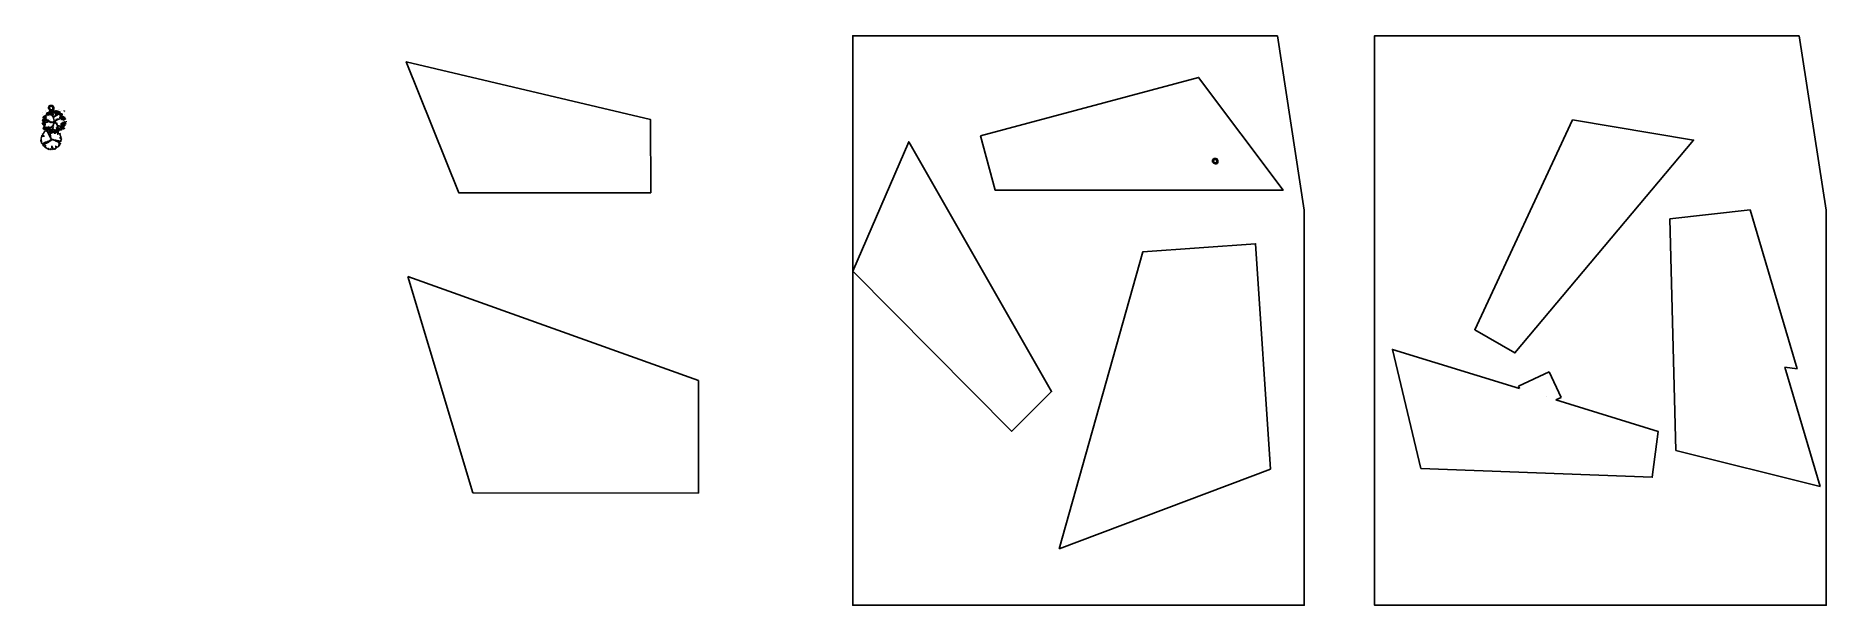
# Model space of a CAD drawing. Header units: millimetres. Extents: x 111 to 1506, y 14 to 566.
# Drawn here: x 509.8 to 668.4, y 342.1 to 392.5 of the extents above; entities that cross this region are included whole.
import ezdxf

# ---------------------------------------------------------------- set-up
doc = ezdxf.new("R2010")
doc.units = ezdxf.units.MM
doc.layers.add('ARBOLES', color=78, linetype='Continuous', lineweight=5)
doc.layers.add('PALMERAS114', color=114, linetype='Continuous', lineweight=5)
doc.layers.add('fer', color=8, linetype='Continuous')
doc.layers.add('ORANGE', color=40, linetype='Continuous')
doc.styles.add('ATTR', font='romans.shx', dxfattribs={"width": 0.8, "height": 2.52})

# ---------------------------------------------------------------- blocks, each defined once
blk = doc.blocks.new('*X16')
at = {"color": 0}
for p, q in [((16.43, 16.72), (16.43, 16.72)), ((16.44, 16.85), (16.65, 16.85)), ((16.45, 16.73), (16.46, 16.73)), ((16.45, 16.45), (16.46, 16.45)), ((16.46, 16.74), (16.48, 16.74)), ((16.48, 16.75), (16.5, 16.75)), ((16.48, 16.46), (16.49, 16.46)), ((16.5, 16.76), (16.53, 16.76)), ((16.51, 16.84), (16.74, 16.84)), ((16.51, 16.47), (16.53, 16.47)), ((16.52, 16.77), (16.55, 16.77)), ((16.53, 17.11), (16.53, 17.11)), ((16.54, 17.1), (16.54, 17.1)), ((16.54, 17.09), (16.54, 17.09)), ((16.54, 17.08), (16.55, 17.08)), ((16.54, 16.78), (16.57, 16.78)), ((16.55, 17.07), (16.55, 17.07)), ((16.55, 17.06), (16.55, 17.06)), ((16.55, 17.05), (16.56, 17.05)), ((16.55, 16.79), (16.6, 16.79)), ((16.55, 16.48), (16.57, 16.48)), ((16.56, 17.04), (16.56, 17.04)), ((16.56, 17.03), (16.57, 17.03)), ((16.56, 17.02), (16.57, 17.02)), ((16.57, 17.01), (16.57, 17.01)), ((16.57, 17), (16.58, 17)), ((16.57, 16.99), (16.58, 16.99)), ((16.57, 16.8), (16.62, 16.8)), ((16.58, 16.98), (16.59, 16.98)), ((16.58, 16.97), (16.59, 16.97)), ((16.58, 16.96), (16.6, 16.96)), ((16.58, 16.83), (16.83, 16.83)), ((16.58, 16.49), (16.61, 16.49)), ((16.59, 16.95), (16.6, 16.95)), ((16.59, 16.94), (16.6, 16.94)), ((16.59, 16.93), (16.61, 16.93)), ((16.59, 16.81), (16.64, 16.81)), ((16.6, 16.92), (16.61, 16.92)), ((16.6, 16.91), (16.62, 16.91)), ((16.6, 16.9), (16.62, 16.9)), ((16.61, 16.89), (16.62, 16.89)), ((16.61, 16.88), (16.63, 16.88)), ((16.61, 16.87), (16.63, 16.87)), ((16.61, 16.82), (16.92, 16.82)), ((16.61, 16.5), (16.64, 16.5)), ((16.62, 16.86), (16.64, 16.86)), ((16.64, 16.51), (16.68, 16.51)), ((16.67, 16.52), (16.72, 16.52)), ((16.7, 16.53), (16.76, 16.53)), ((16.71, 16.81), (17.01, 16.81)), ((16.73, 16.54), (16.8, 16.54)), ((16.76, 16.55), (16.83, 16.55)), ((16.78, 16.8), (17.03, 16.8)), ((16.8, 16.56), (16.86, 16.56)), ((16.83, 16.57), (16.89, 16.57)), ((16.85, 16.79), (17.04, 16.79)), ((16.86, 16.58), (16.92, 16.58)), ((16.88, 16.59), (16.94, 16.59)), ((16.9, 16.6), (16.97, 16.6)), ((16.91, 16.78), (17.05, 16.78)), ((16.92, 16.61), (16.99, 16.61)), ((16.94, 16.62), (17.02, 16.62)), ((16.96, 16.63), (17.05, 16.63)), ((16.97, 16.77), (17.06, 16.77)), ((16.99, 17.68), (16.99, 17.68)), ((16.99, 17.67), (17, 17.67)), ((16.99, 16.64), (17.07, 16.64)), ((17, 17.66), (17.01, 17.66)), ((17.01, 17.65), (17.02, 17.65)), ((17.01, 16.76), (17.06, 16.76)), ((17.01, 16.65), (17.14, 16.65)), ((17.02, 17.64), (17.03, 17.64)), ((17.02, 16.75), (17.07, 16.75)), ((17.03, 17.63), (17.04, 17.63)), ((17.03, 16.74), (17.08, 16.74)), ((17.03, 16.66), (17.14, 16.66)), ((17.04, 17.62), (17.05, 17.62)), ((17.04, 16.73), (17.09, 16.73)), ((17.05, 17.61), (17.19, 17.61)), ((17.05, 16.72), (17.1, 16.72)), ((17.05, 16.67), (17.13, 16.67)), ((17.06, 17.6), (17.34, 17.6)), ((17.07, 16.71), (17.11, 16.71)), ((17.07, 16.68), (17.13, 16.68)), ((17.08, 16.7), (17.12, 16.7)), ((17.09, 16.69), (17.12, 16.69)), ((17.1, 16.64), (17.15, 16.64)), ((17.1, 16.63), (17.15, 16.63)), ((17.11, 16.62), (17.16, 16.62)), ((17.12, 16.61), (17.16, 16.61)), ((17.12, 16.6), (17.17, 16.6)), ((17.13, 16.59), (17.17, 16.59)), ((17.14, 16.58), (17.18, 16.58)), ((17.14, 16.57), (17.18, 16.57)), ((17.15, 16.56), (17.2, 16.56)), ((17.16, 16.55), (17.27, 16.55)), ((17.16, 16.54), (17.33, 16.54)), ((17.17, 16.53), (17.4, 16.53)), ((17.18, 16.52), (17.47, 16.52)), ((17.24, 17.59), (17.4, 17.59)), ((17.24, 16.51), (17.79, 16.51)), ((17.26, 17.82), (17.26, 17.82)), ((17.27, 17.81), (17.27, 17.81)), ((17.27, 17.8), (17.27, 17.8)), ((17.27, 17.79), (17.28, 17.79)), ((17.28, 17.78), (17.29, 17.78)), ((17.28, 17.77), (17.29, 17.77)), ((17.29, 17.76), (17.3, 17.76)), ((17.29, 17.75), (17.31, 17.75)), ((17.3, 17.74), (17.31, 17.74)), ((17.3, 17.73), (17.32, 17.73)), ((17.3, 17.72), (17.33, 17.72)), ((17.31, 17.71), (17.33, 17.71)), ((17.31, 17.7), (17.34, 17.7)), ((17.31, 16.5), (17.65, 16.5)), ((17.32, 17.69), (17.34, 17.69)), ((17.32, 17.68), (17.35, 17.68)), ((17.32, 17.58), (17.4, 17.58)), ((17.33, 17.67), (17.36, 17.67)), ((17.33, 17.66), (17.36, 17.66)), ((17.33, 17.65), (17.37, 17.65)), ((17.34, 17.64), (17.37, 17.64)), ((17.34, 17.63), (17.38, 17.63)), ((17.35, 17.62), (17.38, 17.62)), ((17.35, 17.61), (17.39, 17.61)), ((17.36, 17.6), (17.39, 17.6)), ((17.37, 17.57), (17.4, 17.57)), ((17.37, 17.56), (17.41, 17.56)), ((17.38, 17.55), (17.41, 17.55)), ((17.38, 17.54), (17.42, 17.54)), ((17.38, 17.53), (17.43, 17.53)), ((17.38, 16.49), (17.62, 16.49)), ((17.39, 17.52), (17.43, 17.52)), ((17.39, 17.51), (17.44, 17.51)), ((17.4, 17.5), (17.44, 17.5)), ((17.4, 17.49), (17.45, 17.49)), ((17.41, 17.48), (17.45, 17.48)), ((17.41, 17.47), (17.46, 17.47)), ((17.42, 17.46), (17.47, 17.46)), ((17.42, 17.45), (17.47, 17.45)), ((17.43, 17.44), (17.48, 17.44)), ((17.43, 17.43), (17.48, 17.43)), ((17.43, 15.96), (17.48, 15.96)), ((17.44, 17.42), (17.58, 17.42)), ((17.44, 15.97), (17.49, 15.97)), ((17.45, 17.41), (17.58, 17.41)), ((17.45, 17.4), (17.57, 17.4)), ((17.45, 16.48), (17.52, 16.48)), ((17.45, 15.98), (17.5, 15.98)), ((17.46, 17.39), (17.57, 17.39)), ((17.46, 15.99), (17.6, 15.99)), ((17.47, 17.38), (17.57, 17.38)), ((17.47, 17.37), (17.57, 17.37)), ((17.47, 16), (17.6, 16)), ((17.48, 17.36), (17.57, 17.36)), ((17.48, 16.52), (17.8, 16.52)), ((17.48, 16.01), (17.6, 16.01)), ((17.49, 17.35), (17.57, 17.35)), ((17.49, 17.34), (17.58, 17.34)), ((17.49, 16.02), (17.6, 16.02)), ((17.5, 17.33), (17.58, 17.33)), ((17.5, 16.03), (17.6, 16.03)), ((17.51, 17.32), (17.59, 17.32)), ((17.51, 17.31), (17.59, 17.31)), ((17.51, 16.53), (17.81, 16.53)), ((17.51, 16.04), (17.6, 16.04)), ((17.52, 17.3), (17.6, 17.3)), ((17.52, 16.05), (17.61, 16.05)), ((17.52, 15.98), (17.6, 15.98)), ((17.53, 17.29), (17.6, 17.29)), ((17.53, 17.28), (17.61, 17.28)), ((17.53, 16.06), (17.61, 16.06)), ((17.54, 17.43), (17.58, 17.43)), ((17.54, 17.27), (17.61, 17.27)), ((17.54, 16.54), (17.82, 16.54)), ((17.54, 16.08), (17.62, 16.08)), ((17.54, 16.07), (17.62, 16.07)), ((17.55, 17.45), (17.58, 17.45)), ((17.55, 17.44), (17.58, 17.44)), ((17.55, 17.26), (17.62, 17.26)), ((17.55, 17.25), (17.63, 17.25)), ((17.55, 16.09), (17.63, 16.09)), ((17.56, 17.47), (17.58, 17.47)), ((17.56, 17.46), (17.58, 17.46)), ((17.56, 17.24), (17.63, 17.24)), ((17.56, 16.11), (17.64, 16.11)), ((17.56, 16.1), (17.63, 16.1)), ((17.56, 15.97), (17.6, 15.97)), ((17.57, 17.5), (17.6, 17.5)), ((17.57, 17.49), (17.59, 17.49)), ((17.57, 17.48), (17.59, 17.48)), ((17.57, 17.23), (17.64, 17.23)), ((17.57, 17.22), (17.64, 17.22)), ((17.57, 16.13), (17.64, 16.13)), ((17.57, 16.12), (17.64, 16.12)), ((17.57, 15.96), (17.6, 15.96)), ((17.58, 17.92), (17.58, 17.92)), ((17.58, 17.91), (17.58, 17.91)), ((17.58, 17.54), (17.61, 17.54)), ((17.58, 17.53), (17.61, 17.53)), ((17.58, 17.52), (17.61, 17.52)), ((17.58, 17.51), (17.6, 17.51)), ((17.58, 17.21), (17.65, 17.21)), ((17.58, 16.55), (17.83, 16.55)), ((17.58, 16.15), (17.65, 16.15)), ((17.58, 16.14), (17.65, 16.14)), ((17.59, 17.9), (17.59, 17.9)), ((17.59, 17.89), (17.6, 17.89)), ((17.59, 17.88), (17.6, 17.88)), ((17.59, 17.57), (17.63, 17.57)), ((17.59, 17.56), (17.62, 17.56)), ((17.59, 17.55), (17.62, 17.55)), ((17.59, 17.2), (17.65, 17.2)), ((17.59, 17.19), (17.76, 17.19)), ((17.59, 16.17), (17.66, 16.17)), ((17.59, 16.16), (17.66, 16.16)), ((17.6, 17.87), (17.61, 17.87)), ((17.6, 17.86), (17.61, 17.86)), ((17.6, 17.85), (17.62, 17.85)), ((17.6, 17.6), (17.63, 17.6)), ((17.6, 17.59), (17.63, 17.59)), ((17.6, 17.58), (17.63, 17.58)), ((17.6, 17.18), (17.75, 17.18)), ((17.6, 17.17), (17.74, 17.17)), ((17.6, 17.16), (17.73, 17.16)), ((17.6, 16.19), (17.67, 16.19)), ((17.6, 16.18), (17.67, 16.18)), ((17.61, 17.84), (17.63, 17.84)), ((17.61, 17.83), (17.63, 17.83)), ((17.61, 17.63), (17.64, 17.63)), ((17.61, 17.62), (17.63, 17.62)), ((17.61, 17.61), (17.63, 17.61)), ((17.61, 17.15), (17.72, 17.15)), ((17.61, 17.14), (17.72, 17.14)), ((17.61, 17.13), (17.72, 17.13)), ((17.61, 17.12), (17.71, 17.12)), ((17.61, 16.56), (17.83, 16.56)), ((17.61, 16.22), (17.68, 16.22)), ((17.61, 16.21), (17.68, 16.21)), ((17.61, 16.2), (17.68, 16.2)), ((17.62, 17.82), (17.63, 17.82)), ((17.62, 17.81), (17.63, 17.81)), ((17.62, 17.8), (17.63, 17.8)), ((17.62, 17.79), (17.63, 17.79)), ((17.62, 17.78), (17.63, 17.78)), ((17.62, 17.77), (17.64, 17.77)), ((17.62, 17.76), (17.64, 17.76)), ((17.62, 17.75), (17.64, 17.75)), ((17.62, 17.74), (17.64, 17.74)), ((17.62, 17.73), (17.64, 17.73)), ((17.62, 17.72), (17.64, 17.72)), ((17.62, 17.71), (17.64, 17.71)), ((17.62, 17.7), (17.64, 17.7)), ((17.62, 17.69), (17.64, 17.69)), ((17.62, 17.68), (17.64, 17.68)), ((17.62, 17.67), (17.64, 17.67)), ((17.62, 17.66), (17.64, 17.66)), ((17.62, 17.65), (17.64, 17.65)), ((17.62, 17.64), (17.64, 17.64)), ((17.62, 17.11), (17.71, 17.11)), ((17.62, 17.1), (17.71, 17.1)), ((17.62, 17.09), (17.71, 17.09)), ((17.62, 16.25), (17.69, 16.25)), ((17.62, 16.24), (17.69, 16.24)), ((17.62, 16.23), (17.69, 16.23)), ((17.63, 17.08), (17.7, 17.08)), ((17.63, 17.07), (17.7, 17.07)), ((17.63, 17.06), (17.7, 17.06)), ((17.63, 17.05), (17.7, 17.05)), ((17.63, 16.28), (17.7, 16.28)), ((17.63, 16.27), (17.7, 16.27)), ((17.63, 16.26), (17.7, 16.26)), ((17.64, 17.04), (17.7, 17.04)), ((17.64, 17.03), (17.7, 17.03)), ((17.64, 17.02), (17.7, 17.02)), ((17.64, 16.31), (17.71, 16.31)), ((17.64, 16.3), (17.71, 16.3)), ((17.64, 16.29), (17.71, 16.29)), ((17.65, 17.01), (17.71, 17.01)), ((17.65, 17), (17.71, 17)), ((17.65, 16.99), (17.71, 16.99)), ((17.65, 16.57), (17.84, 16.57)), ((17.65, 16.34), (17.72, 16.34)), ((17.65, 16.33), (17.72, 16.33)), ((17.65, 16.32), (17.71, 16.32)), ((17.66, 16.98), (17.71, 16.98)), ((17.66, 16.97), (17.72, 16.97)), ((17.66, 16.96), (17.72, 16.96)), ((17.66, 16.95), (17.72, 16.95)), ((17.66, 16.5), (17.79, 16.5)), ((17.66, 16.36), (17.72, 16.36)), ((17.66, 16.35), (17.72, 16.35)), ((17.67, 16.94), (17.72, 16.94)), ((17.67, 16.93), (17.73, 16.93)), ((17.67, 16.92), (17.73, 16.92)), ((17.67, 16.49), (17.79, 16.49)), ((17.67, 16.39), (17.74, 16.39)), ((17.67, 16.38), (17.73, 16.38)), ((17.67, 16.37), (17.73, 16.37)), ((17.68, 16.91), (17.73, 16.91)), ((17.68, 16.9), (17.73, 16.9)), ((17.68, 16.89), (17.74, 16.89)), ((17.68, 16.88), (17.74, 16.88)), ((17.68, 16.58), (17.85, 16.58)), ((17.68, 16.48), (17.81, 16.48)), ((17.68, 16.47), (17.84, 16.47)), ((17.68, 16.44), (17.93, 16.44)), ((17.68, 16.43), (17.97, 16.43)), ((17.68, 16.42), (17.76, 16.42)), ((17.68, 16.41), (17.75, 16.41)), ((17.68, 16.4), (17.74, 16.4)), ((17.69, 16.87), (17.74, 16.87)), ((17.69, 16.86), (17.74, 16.86)), ((17.69, 16.85), (17.75, 16.85)), ((17.69, 16.46), (17.86, 16.46)), ((17.69, 16.45), (17.9, 16.45)), ((17.7, 16.84), (17.75, 16.84)), ((17.7, 16.83), (17.75, 16.83)), ((17.7, 16.82), (17.75, 16.82)), ((17.7, 16.81), (17.76, 16.81)), ((17.7, 16.8), (17.76, 16.8)), ((17.7, 16.79), (17.76, 16.79)), ((17.7, 16.78), (17.76, 16.78)), ((17.7, 16.77), (17.76, 16.77)), ((17.7, 16.76), (17.77, 16.76)), ((17.7, 16.75), (17.77, 16.75)), ((17.7, 16.74), (17.77, 16.74)), ((17.7, 16.73), (17.77, 16.73)), ((17.7, 16.72), (17.77, 16.72)), ((17.7, 16.71), (17.77, 16.71)), ((17.7, 16.7), (17.77, 16.7)), ((17.7, 16.69), (17.77, 16.69)), ((17.7, 16.68), (17.77, 16.68)), ((17.7, 16.67), (17.77, 16.67)), ((17.7, 16.66), (17.77, 16.66)), ((17.7, 16.65), (17.77, 16.65)), ((17.7, 16.64), (17.79, 16.64)), ((17.7, 16.63), (17.82, 16.63)), ((17.7, 16.62), (17.89, 16.62)), ((17.7, 16.61), (17.88, 16.61)), ((17.7, 16.6), (17.87, 16.6)), ((17.7, 16.59), (17.86, 16.59)), ((17.72, 17.2), (17.77, 17.2)), ((17.73, 17.21), (17.77, 17.21)), ((17.75, 17.22), (17.79, 17.22)), ((17.76, 17.23), (17.8, 17.23)), ((17.77, 17.24), (17.82, 17.24)), ((17.79, 17.25), (17.83, 17.25)), ((17.8, 17.26), (17.84, 17.26)), ((17.81, 17.27), (17.86, 17.27)), ((17.81, 16.42), (18, 16.42)), ((17.82, 17.28), (17.87, 17.28)), ((17.82, 16.63), (17.9, 16.63)), ((17.83, 17.29), (17.89, 17.29)), ((17.83, 16.64), (17.91, 16.64)), ((17.84, 17.3), (17.93, 17.3)), ((17.84, 16.65), (17.92, 16.65)), ((17.85, 17.31), (17.98, 17.31)), ((17.85, 16.66), (17.93, 16.66)), ((17.86, 17.32), (18.03, 17.32)), ((17.86, 16.67), (17.95, 16.67)), ((17.86, 16.41), (18.02, 16.41)), ((17.87, 16.68), (17.96, 16.68)), ((17.88, 16.69), (17.97, 16.69)), ((17.89, 16.7), (17.98, 16.7)), ((17.89, 16.4), (18.02, 16.4)), ((17.9, 16.71), (17.99, 16.71)), ((17.91, 17.75), (17.94, 17.75)), ((17.91, 17.74), (17.94, 17.74)), ((17.91, 17.73), (17.94, 17.73)), ((17.91, 17.72), (17.94, 17.72)), ((17.91, 17.71), (17.94, 17.71)), ((17.91, 17.7), (17.94, 17.7)), ((17.91, 17.69), (17.94, 17.69)), ((17.91, 17.68), (17.94, 17.68)), ((17.91, 17.67), (17.94, 17.67)), ((17.91, 17.66), (17.94, 17.66)), ((17.91, 17.65), (17.94, 17.65)), ((17.91, 17.64), (17.94, 17.64)), ((17.91, 17.63), (17.94, 17.63)), ((17.91, 17.62), (17.94, 17.62)), ((17.91, 17.61), (17.94, 17.61)), ((17.91, 17.33), (18.04, 17.33)), ((17.91, 16.72), (18, 16.72)), ((17.92, 17.84), (17.94, 17.84)), ((17.92, 17.83), (17.94, 17.83)), ((17.92, 17.82), (17.94, 17.82)), ((17.92, 17.81), (17.94, 17.81)), ((17.92, 17.8), (17.94, 17.8)), ((17.92, 17.79), (17.94, 17.79)), ((17.92, 17.78), (17.94, 17.78)), ((17.92, 17.77), (17.94, 17.77)), ((17.92, 17.76), (17.94, 17.76)), ((17.92, 17.6), (17.94, 17.6)), ((17.92, 17.59), (17.95, 17.59)), ((17.92, 17.58), (17.95, 17.58)), ((17.92, 17.57), (17.95, 17.57)), ((17.92, 17.56), (17.95, 17.56)), ((17.92, 17.55), (17.95, 17.55)), ((17.92, 17.54), (17.95, 17.54)), ((17.92, 17.53), (17.95, 17.53)), ((17.92, 17.52), (17.95, 17.52)), ((17.92, 16.73), (18.01, 16.73)), ((17.92, 16.39), (18.03, 16.39)), ((17.93, 17.91), (17.93, 17.91)), ((17.93, 17.9), (17.93, 17.9)), ((17.93, 17.89), (17.94, 17.89)), ((17.93, 17.88), (17.94, 17.88)), ((17.93, 17.87), (17.94, 17.87)), ((17.93, 17.86), (17.94, 17.86)), ((17.93, 17.85), (17.94, 17.85)), ((17.93, 17.51), (17.95, 17.51)), ((17.93, 17.5), (17.96, 17.5)), ((17.93, 17.49), (17.96, 17.49)), ((17.93, 17.48), (17.96, 17.48)), ((17.93, 17.47), (17.96, 17.47)), ((17.93, 17.46), (17.96, 17.46)), ((17.93, 17.45), (17.96, 17.45)), ((17.93, 17.44), (17.96, 17.44)), ((17.93, 17.34), (18.05, 17.34)), ((17.93, 16.74), (18.02, 16.74)), ((17.94, 17.43), (17.96, 17.43)), ((17.94, 17.42), (17.96, 17.42)), ((17.94, 17.41), (17.96, 17.41)), ((17.94, 17.4), (17.97, 17.4)), ((17.94, 17.39), (17.97, 17.39)), ((17.94, 17.38), (17.97, 17.38)), ((17.94, 17.37), (17.98, 17.37)), ((17.94, 17.36), (18, 17.36)), ((17.94, 17.35), (18.06, 17.35)), ((17.94, 16.75), (18.04, 16.75)), ((17.95, 16.76), (18.05, 16.76)), ((17.95, 16.38), (18.04, 16.38)), ((17.96, 16.77), (18.06, 16.77)), ((17.96, 16.37), (18.05, 16.37)), ((17.98, 16.78), (18.08, 16.78)), ((17.98, 16.36), (18.05, 16.36)), ((18, 16.79), (18.09, 16.79)), ((18, 16.35), (18.06, 16.35)), ((18.01, 16.34), (18.07, 16.34)), ((18.01, 16.33), (18.07, 16.33)), ((18.02, 16.8), (18.1, 16.8)), ((18.02, 16.32), (18.07, 16.32)), ((18.02, 16.31), (18.08, 16.31)), ((18.03, 17.36), (18.07, 17.36)), ((18.03, 16.3), (18.08, 16.3)), ((18.03, 16.29), (18.09, 16.29)), ((18.04, 17.37), (18.08, 17.37)), ((18.04, 16.81), (18.12, 16.81)), ((18.04, 16.28), (18.09, 16.28)), ((18.04, 16.27), (18.09, 16.27)), ((18.04, 16.26), (18.1, 16.26)), ((18.05, 17.38), (18.09, 17.38)), ((18.05, 16.25), (18.1, 16.25)), ((18.05, 16.24), (18.11, 16.24)), ((18.06, 17.39), (18.1, 17.39)), ((18.06, 16.82), (18.13, 16.82)), ((18.06, 16.23), (18.11, 16.23)), ((18.06, 16.22), (18.11, 16.22)), ((18.06, 16.21), (18.12, 16.21)), ((18.07, 17.4), (18.11, 17.4)), ((18.07, 16.2), (18.12, 16.2)), ((18.07, 16.19), (18.13, 16.19)), ((18.08, 16.83), (18.15, 16.83)), ((18.08, 16.18), (18.14, 16.18)), ((18.08, 16.17), (18.14, 16.17)), ((18.09, 17.41), (18.13, 17.41)), ((18.09, 16.16), (18.15, 16.16)), ((18.09, 16.15), (18.15, 16.15)), ((18.09, 16.14), (18.16, 16.14)), ((18.1, 17.42), (18.14, 17.42)), ((18.1, 16.84), (18.16, 16.84)), ((18.1, 16.13), (18.17, 16.13)), ((18.1, 15.96), (18.16, 15.96)), ((18.11, 17.43), (18.15, 17.43)), ((18.11, 16.12), (18.17, 16.12)), ((18.11, 15.98), (18.16, 15.98)), ((18.11, 15.97), (18.16, 15.97)), ((18.12, 17.44), (18.16, 17.44)), ((18.12, 16.85), (18.2, 16.85)), ((18.12, 16.11), (18.18, 16.11)), ((18.12, 16.1), (18.18, 16.1)), ((18.12, 16), (18.17, 16)), ((18.12, 15.99), (18.17, 15.99)), ((18.13, 17.45), (18.17, 17.45)), ((18.13, 16.09), (18.19, 16.09)), ((18.13, 16.02), (18.47, 16.02)), ((18.13, 16.01), (18.18, 16.01)), ((18.14, 17.46), (18.17, 17.46)), ((18.14, 16.86), (18.26, 16.86)), ((18.14, 16.08), (18.2, 16.08)), ((18.14, 16.04), (18.34, 16.04)), ((18.14, 16.03), (18.39, 16.03)), ((18.15, 17.47), (18.18, 17.47)), ((18.15, 16.07), (18.22, 16.07)), ((18.15, 16.06), (18.26, 16.06)), ((18.15, 16.05), (18.3, 16.05)), ((18.16, 17.49), (18.2, 17.49)), ((18.16, 17.48), (18.19, 17.48)), ((18.16, 16.87), (18.31, 16.87)), ((18.17, 17.5), (18.21, 17.5)), ((18.18, 17.51), (18.22, 17.51)), ((18.19, 17.53), (18.24, 17.53)), ((18.19, 17.52), (18.23, 17.52)), ((18.2, 17.54), (18.25, 17.54)), ((18.21, 17.55), (18.25, 17.55)), ((18.21, 16.88), (18.35, 16.88)), ((18.22, 17.57), (18.27, 17.57)), ((18.22, 17.56), (18.26, 17.56)), ((18.23, 17.58), (18.28, 17.58)), ((18.24, 17.6), (18.29, 17.6)), ((18.24, 17.59), (18.28, 17.59)), ((18.25, 17.62), (18.29, 17.62)), ((18.25, 17.61), (18.29, 17.61)), ((18.25, 16.89), (18.39, 16.89)), ((18.26, 17.65), (18.3, 17.65)), ((18.26, 17.64), (18.29, 17.64)), ((18.26, 17.63), (18.29, 17.63)), ((18.27, 17.68), (18.3, 17.68)), ((18.27, 17.67), (18.3, 17.67)), ((18.27, 17.66), (18.3, 17.66)), ((18.28, 17.7), (18.31, 17.7)), ((18.28, 17.69), (18.3, 17.69)), ((18.29, 17.73), (18.31, 17.73)), ((18.29, 17.72), (18.31, 17.72)), ((18.29, 17.71), (18.31, 17.71)), ((18.3, 17.75), (18.32, 17.75)), ((18.3, 17.74), (18.32, 17.74)), ((18.3, 16.9), (18.42, 16.9)), ((18.31, 17.78), (18.32, 17.78)), ((18.31, 17.77), (18.32, 17.77)), ((18.31, 17.76), (18.32, 17.76)), ((18.32, 17.8), (18.33, 17.8)), ((18.32, 17.79), (18.33, 17.79)), ((18.33, 17.82), (18.33, 17.82)), ((18.33, 17.81), (18.33, 17.81)), ((18.36, 16.91), (18.46, 16.91)), ((18.36, 16.01), (18.55, 16.01)), ((18.42, 16.92), (18.49, 16.92)), ((18.44, 16.93), (18.52, 16.93)), ((18.45, 16), (18.61, 16)), ((18.47, 16.94), (18.56, 16.94)), ((18.49, 16.95), (18.69, 16.95)), ((18.51, 16.96), (18.65, 16.96)), ((18.52, 15.99), (18.62, 15.99)), ((18.54, 16.97), (18.61, 16.97)), ((18.55, 16.98), (18.61, 16.98)), ((18.56, 17.04), (18.61, 17.04)), ((18.56, 17.03), (18.61, 17.03)), ((18.56, 17.02), (18.61, 17.02)), ((18.56, 17.01), (18.61, 17.01)), ((18.56, 17), (18.61, 17)), ((18.56, 16.99), (18.61, 16.99)), ((18.56, 16.01), (18.61, 16.01)), ((18.57, 17.1), (18.61, 17.1)), ((18.57, 17.09), (18.61, 17.09)), ((18.57, 17.08), (18.61, 17.08)), ((18.57, 17.07), (18.61, 17.07)), ((18.57, 17.06), (18.61, 17.06)), ((18.57, 17.05), (18.61, 17.05)), ((18.57, 16.04), (18.62, 16.04)), ((18.57, 16.03), (18.61, 16.03)), ((18.57, 16.02), (18.61, 16.02)), ((18.58, 17.16), (18.62, 17.16)), ((18.58, 17.15), (18.61, 17.15)), ((18.58, 17.14), (18.61, 17.14)), ((18.58, 17.13), (18.61, 17.13)), ((18.58, 17.12), (18.61, 17.12)), ((18.58, 17.11), (18.61, 17.11)), ((18.58, 16.08), (18.63, 16.08)), ((18.58, 16.07), (18.63, 16.07)), ((18.58, 16.06), (18.62, 16.06)), ((18.58, 16.05), (18.62, 16.05)), ((18.58, 15.98), (18.64, 15.98)), ((18.59, 17.2), (18.62, 17.2)), ((18.59, 17.19), (18.62, 17.19)), ((18.59, 17.18), (18.62, 17.18)), ((18.59, 17.17), (18.62, 17.17)), ((18.59, 16.11), (18.64, 16.11)), ((18.59, 16.1), (18.64, 16.1)), ((18.59, 16.09), (18.63, 16.09)), ((18.6, 17.23), (18.63, 17.23)), ((18.6, 17.22), (18.63, 17.22)), ((18.6, 17.21), (18.62, 17.21)), ((18.6, 16.94), (18.79, 16.94)), ((18.6, 16.14), (18.67, 16.14)), ((18.6, 16.13), (18.65, 16.13)), ((18.6, 16.12), (18.64, 16.12)), ((18.6, 15.97), (18.66, 15.97)), ((18.61, 17.25), (18.64, 17.25)), ((18.61, 17.24), (18.63, 17.24)), ((18.61, 16.17), (18.82, 16.17)), ((18.61, 16.16), (18.77, 16.16)), ((18.61, 16.15), (18.72, 16.15)), ((18.62, 17.27), (18.64, 17.27)), ((18.62, 17.26), (18.64, 17.26)), ((18.62, 15.96), (18.68, 15.96)), ((18.63, 17.3), (18.66, 17.3)), ((18.63, 17.29), (18.65, 17.29)), ((18.63, 17.28), (18.65, 17.28)), ((18.64, 17.32), (18.66, 17.32)), ((18.64, 17.31), (18.66, 17.31)), ((18.65, 17.34), (18.67, 17.34)), ((18.65, 17.33), (18.67, 17.33)), ((18.66, 17.37), (18.68, 17.37)), ((18.66, 17.36), (18.68, 17.36)), ((18.66, 17.35), (18.67, 17.35)), ((18.67, 17.41), (18.69, 17.41)), ((18.67, 17.4), (18.68, 17.4)), ((18.67, 17.39), (18.68, 17.39)), ((18.67, 17.38), (18.68, 17.38)), ((18.67, 16.93), (18.95, 16.93)), ((18.68, 17.44), (18.69, 17.44)), ((18.68, 17.43), (18.69, 17.43)), ((18.68, 17.42), (18.69, 17.42)), ((18.69, 17.47), (18.7, 17.47)), ((18.69, 17.46), (18.7, 17.46)), ((18.69, 17.45), (18.69, 17.45)), ((18.7, 17.5), (18.7, 17.5)), ((18.7, 17.49), (18.7, 17.49)), ((18.7, 17.48), (18.7, 17.48)), ((18.71, 17.53), (18.71, 17.53)), ((18.71, 17.52), (18.71, 17.52)), ((18.71, 17.51), (18.71, 17.51)), ((18.73, 16.92), (19.04, 16.92)), ((18.74, 16.18), (18.84, 16.18)), ((18.77, 16.19), (18.86, 16.19)), ((18.79, 16.2), (18.87, 16.2)), ((18.79, 16.16), (18.81, 16.16)), ((18.8, 16.15), (18.82, 16.15)), ((18.81, 16.14), (18.84, 16.14)), ((18.82, 16.21), (18.89, 16.21)), ((18.83, 16.13), (18.85, 16.13)), ((18.84, 16.12), (18.86, 16.12)), ((18.85, 16.11), (18.87, 16.11)), ((18.86, 16.22), (18.93, 16.22)), ((18.87, 16.1), (18.88, 16.1)), ((18.88, 16.09), (18.89, 16.09)), ((18.89, 16.08), (18.91, 16.08)), ((18.91, 16.23), (18.98, 16.23)), ((18.91, 16.07), (18.92, 16.07)), ((18.92, 16.06), (18.93, 16.06)), ((18.93, 16.05), (18.94, 16.05)), ((18.95, 16.04), (18.95, 16.04)), ((18.96, 16.03), (18.96, 16.03)), ((18.97, 16.02), (18.98, 16.02)), ((18.98, 16.24), (19.04, 16.24)), ((18.99, 16.01), (18.99, 16.01)), ((16.78, 15.65), (16.78, 15.65)), ((16.79, 15.66), (16.8, 15.66)), ((16.8, 15.67), (16.81, 15.67)), ((16.81, 15.68), (16.82, 15.68)), ((16.82, 15.69), (16.83, 15.69)), ((16.83, 15.7), (16.84, 15.7)), ((16.84, 15.71), (16.85, 15.71)), ((16.85, 15.72), (16.86, 15.72)), ((16.86, 15.74), (16.89, 15.74)), ((16.86, 15.73), (16.87, 15.73)), ((16.87, 15.75), (16.9, 15.75)), ((16.88, 15.76), (16.91, 15.76)), ((16.89, 15.77), (16.92, 15.77)), ((16.9, 15.78), (16.93, 15.78)), ((16.91, 15.79), (16.94, 15.79)), ((16.92, 15.8), (16.97, 15.8)), ((16.93, 15.81), (17, 15.81)), ((16.94, 15.82), (17.02, 15.82)), ((16.97, 15.83), (17.05, 15.83)), ((17, 15.84), (17.07, 15.84)), ((17.04, 15.85), (17.12, 15.85)), ((17.08, 15.86), (17.24, 15.86)), ((17.12, 15.87), (17.31, 15.87)), ((17.17, 15.88), (17.34, 15.88)), ((17.21, 15.89), (17.37, 15.89)), ((17.21, 15.38), (17.21, 15.38)), ((17.23, 15.39), (17.23, 15.39)), ((17.24, 15.4), (17.25, 15.4)), ((17.26, 15.9), (17.4, 15.9)), ((17.26, 15.41), (17.27, 15.41)), ((17.28, 15.42), (17.31, 15.42)), ((17.3, 15.43), (17.37, 15.43)), ((17.31, 15.91), (17.42, 15.91)), ((17.34, 15.92), (17.43, 15.92)), ((17.34, 15.44), (17.42, 15.44)), ((17.37, 15.93), (17.44, 15.93)), ((17.37, 15.45), (17.43, 15.45)), ((17.4, 15.94), (17.46, 15.94)), ((17.4, 15.46), (17.44, 15.46)), ((17.42, 15.95), (17.47, 15.95)), ((17.42, 15.47), (17.45, 15.47)), ((17.43, 15.48), (17.47, 15.48)), ((17.44, 15.49), (17.48, 15.49)), ((17.45, 15.5), (17.49, 15.5)), ((17.46, 15.51), (17.52, 15.51)), ((17.47, 15.52), (17.52, 15.52)), ((17.48, 15.53), (17.52, 15.53)), ((17.48, 15.29), (17.49, 15.29)), ((17.48, 15.28), (17.48, 15.28)), ((17.48, 15.27), (17.48, 15.27)), ((17.49, 15.54), (17.52, 15.54)), ((17.49, 15.43), (17.51, 15.43)), ((17.49, 15.42), (17.51, 15.42)), ((17.49, 15.41), (17.5, 15.41)), ((17.49, 15.4), (17.5, 15.4)), ((17.49, 15.39), (17.5, 15.39)), ((17.49, 15.38), (17.5, 15.38)), ((17.49, 15.37), (17.5, 15.37)), ((17.49, 15.36), (17.5, 15.36)), ((17.49, 15.35), (17.5, 15.35)), ((17.49, 15.34), (17.49, 15.34)), ((17.49, 15.33), (17.49, 15.33)), ((17.49, 15.32), (17.49, 15.32)), ((17.49, 15.31), (17.49, 15.31)), ((17.49, 15.3), (17.49, 15.3)), ((17.5, 15.55), (17.53, 15.55)), ((17.5, 15.5), (17.52, 15.5)), ((17.5, 15.49), (17.52, 15.49)), ((17.5, 15.48), (17.52, 15.48)), ((17.5, 15.47), (17.51, 15.47)), ((17.5, 15.46), (17.51, 15.46)), ((17.5, 15.45), (17.51, 15.45)), ((17.5, 15.44), (17.51, 15.44)), ((17.51, 15.57), (17.54, 15.57)), ((17.51, 15.56), (17.53, 15.56)), ((17.52, 15.59), (17.55, 15.59)), ((17.52, 15.58), (17.54, 15.58)), ((17.53, 15.61), (17.56, 15.61)), ((17.53, 15.6), (17.55, 15.6)), ((17.54, 15.64), (17.57, 15.64)), ((17.54, 15.63), (17.57, 15.63)), ((17.54, 15.62), (17.56, 15.62)), ((17.55, 15.7), (17.59, 15.7)), ((17.55, 15.69), (17.58, 15.69)), ((17.55, 15.68), (17.58, 15.68)), ((17.55, 15.67), (17.58, 15.67)), ((17.55, 15.66), (17.58, 15.66)), ((17.55, 15.65), (17.57, 15.65)), ((17.56, 15.77), (17.59, 15.77)), ((17.56, 15.76), (17.59, 15.76)), ((17.56, 15.75), (17.59, 15.75)), ((17.56, 15.74), (17.59, 15.74)), ((17.56, 15.73), (17.59, 15.73)), ((17.56, 15.72), (17.59, 15.72)), ((17.56, 15.71), (17.59, 15.71)), ((17.57, 15.95), (17.6, 15.95)), ((17.57, 15.84), (17.59, 15.84)), ((17.57, 15.83), (17.59, 15.83)), ((17.57, 15.82), (17.59, 15.82)), ((17.57, 15.81), (17.59, 15.81)), ((17.57, 15.8), (17.59, 15.8)), ((17.57, 15.79), (17.59, 15.79)), ((17.57, 15.78), (17.59, 15.78)), ((17.58, 15.94), (17.6, 15.94)), ((17.58, 15.93), (17.6, 15.93)), ((17.58, 15.92), (17.6, 15.92)), ((17.58, 15.91), (17.6, 15.91)), ((17.58, 15.9), (17.6, 15.9)), ((17.58, 15.89), (17.6, 15.89)), ((17.58, 15.88), (17.6, 15.88)), ((17.58, 15.87), (17.6, 15.87)), ((17.58, 15.86), (17.6, 15.86)), ((17.58, 15.85), (17.6, 15.85)), ((18.01, 15.3), (18.03, 15.3)), ((18.01, 15.29), (18.03, 15.29)), ((18.01, 15.28), (18.02, 15.28)), ((18.01, 15.27), (18.02, 15.27)), ((18.02, 15.34), (18.04, 15.34)), ((18.02, 15.33), (18.04, 15.33)), ((18.02, 15.32), (18.03, 15.32)), ((18.02, 15.31), (18.03, 15.31)), ((18.02, 15.26), (18.02, 15.26)), ((18.02, 15.25), (18.02, 15.25)), ((18.03, 15.37), (18.04, 15.37)), ((18.03, 15.36), (18.04, 15.36)), ((18.03, 15.35), (18.04, 15.35)), ((18.04, 15.41), (18.06, 15.41)), ((18.04, 15.4), (18.05, 15.4)), ((18.04, 15.39), (18.05, 15.39)), ((18.04, 15.38), (18.05, 15.38)), ((18.06, 15.88), (18.12, 15.88)), ((18.06, 15.42), (18.08, 15.42)), ((18.07, 15.9), (18.13, 15.9)), ((18.07, 15.89), (18.13, 15.89)), ((18.07, 15.87), (18.12, 15.87)), ((18.07, 15.43), (18.1, 15.43)), ((18.08, 15.92), (18.14, 15.92)), ((18.08, 15.91), (18.14, 15.91)), ((18.08, 15.86), (18.11, 15.86)), ((18.09, 15.94), (18.15, 15.94)), ((18.09, 15.93), (18.14, 15.93)), ((18.09, 15.85), (18.12, 15.85)), ((18.09, 15.44), (18.11, 15.44)), ((18.1, 15.95), (18.15, 15.95)), ((18.1, 15.84), (18.13, 15.84)), ((18.11, 15.83), (18.14, 15.83)), ((18.11, 15.45), (18.13, 15.45)), ((18.12, 15.82), (18.16, 15.82)), ((18.12, 15.46), (18.15, 15.46)), ((18.13, 15.81), (18.17, 15.81)), ((18.14, 15.8), (18.18, 15.8)), ((18.14, 15.47), (18.16, 15.47)), ((18.15, 15.79), (18.19, 15.79)), ((18.15, 15.48), (18.17, 15.48)), ((18.16, 15.78), (18.21, 15.78)), ((18.16, 15.49), (18.18, 15.49)), ((18.17, 15.77), (18.23, 15.77)), ((18.17, 15.5), (18.19, 15.5)), ((18.18, 15.76), (18.24, 15.76)), ((18.18, 15.51), (18.21, 15.51)), ((18.19, 15.75), (18.24, 15.75)), ((18.19, 15.52), (18.22, 15.52)), ((18.2, 15.74), (18.24, 15.74)), ((18.2, 15.73), (18.25, 15.73)), ((18.2, 15.53), (18.23, 15.53)), ((18.21, 15.72), (18.25, 15.72)), ((18.21, 15.54), (18.23, 15.54)), ((18.22, 15.71), (18.25, 15.71)), ((18.22, 15.7), (18.25, 15.7)), ((18.22, 15.59), (18.24, 15.59)), ((18.22, 15.58), (18.24, 15.58)), ((18.22, 15.57), (18.24, 15.57)), ((18.22, 15.56), (18.24, 15.56)), ((18.22, 15.55), (18.23, 15.55)), ((18.23, 15.69), (18.25, 15.69)), ((18.23, 15.65), (18.25, 15.65)), ((18.23, 15.64), (18.25, 15.64)), ((18.23, 15.63), (18.25, 15.63)), ((18.23, 15.62), (18.25, 15.62)), ((18.23, 15.61), (18.25, 15.61)), ((18.23, 15.6), (18.24, 15.6)), ((18.24, 15.68), (18.25, 15.68)), ((18.24, 15.67), (18.26, 15.67)), ((18.24, 15.66), (18.26, 15.66)), ((18.64, 15.95), (18.7, 15.95)), ((18.65, 15.94), (18.71, 15.94)), ((18.67, 15.93), (18.73, 15.93)), ((18.69, 15.92), (18.75, 15.92)), ((18.71, 15.91), (18.76, 15.91)), ((18.73, 15.9), (18.77, 15.9)), ((18.74, 15.89), (18.78, 15.89)), ((18.75, 15.88), (18.79, 15.88)), ((18.76, 15.87), (18.79, 15.87)), ((18.77, 15.86), (18.8, 15.86)), ((18.78, 15.85), (18.81, 15.85)), ((18.8, 15.84), (18.82, 15.84)), ((18.81, 15.83), (18.82, 15.83)), ((18.82, 15.82), (18.83, 15.82)), ((18.83, 15.81), (18.84, 15.81)), ((18.84, 15.8), (18.85, 15.8)), ((18.85, 15.79), (18.85, 15.79)), ((18.86, 15.78), (18.86, 15.78))]:
    blk.add_line(p, q, dxfattribs=at)
blk = doc.blocks.new('E1E')
at = {"layer": 'ARBOLES', "ltscale": 0.2}
for p, q in [((94.99, 59.18), (94.99, 59.18)), ((95.27, 59.45), (95.27, 59.45)), ((95.44, 59.22), (95.44, 59.22)), ((95.47, 59.26), (95.47, 59.26)), ((95.58, 59.45), (95.53, 59.41)), ((95.6, 59.38), (95.53, 59.4)), ((95.54, 59.55), (95.54, 59.55)), ((95.6, 59.38), (95.58, 59.44)), ((95.6, 59.48), (95.6, 59.48)), ((95.77, 59.38), (95.77, 59.38)), ((95.8, 59.4), (95.8, 59.4)), ((95.86, 59.22), (95.86, 59.22)), ((96.06, 59.57), (96.06, 59.57)), ((96.12, 59.54), (96.12, 59.54)), ((96.18, 59.52), (96.18, 59.52)), ((96.32, 59.17), (96.25, 59.16)), ((96.27, 59.31), (96.27, 59.31)), ((96.31, 59.1), (96.32, 59.17)), ((96.53, 59.15), (96.45, 59.17)), ((96.51, 59.21), (96.46, 59.17)), ((96.53, 59.15), (96.51, 59.21)), ((94.49, 58.22), (94.49, 58.22)), ((94.51, 58.53), (94.51, 58.53)), ((94.6, 58.21), (94.53, 58.2)), ((94.59, 58.14), (94.53, 58.2)), ((94.56, 57.71), (94.54, 57.77)), ((94.54, 57.77), (94.54, 57.77)), ((94.59, 58.14), (94.6, 58.21)), ((94.59, 58.13), (94.59, 58.13)), ((94.67, 58.86), (94.67, 58.86)), ((94.69, 58.46), (94.69, 58.46)), ((94.74, 58.19), (94.74, 58.19)), ((94.76, 57.47), (94.76, 57.47)), ((94.86, 58.48), (94.78, 58.43)), ((94.89, 58.39), (94.78, 58.43)), ((94.78, 57.77), (94.78, 57.77)), ((94.81, 58.37), (94.81, 58.37)), ((94.82, 58.97), (94.82, 58.97)), ((94.85, 58.99), (94.85, 58.99)), ((94.89, 58.39), (94.86, 58.48)), ((94.93, 58.97), (94.87, 58.93)), ((94.95, 58.9), (94.87, 58.92)), ((94.88, 57.97), (94.88, 57.97)), ((94.89, 58.34), (94.89, 58.34)), ((94.92, 58.61), (94.92, 58.61)), ((94.95, 58.9), (94.93, 58.96)), ((94.95, 57.61), (94.95, 57.61)), ((95.01, 58.46), (95.01, 58.46)), ((95.09, 57.31), (95.09, 57.31)), ((95.12, 57.82), (95.12, 57.82)), ((95.14, 58.96), (95.14, 58.96)), ((95.14, 58.51), (95.14, 58.51)), ((95.15, 59.11), (95.15, 59.11)), ((95.22, 57.29), (95.2, 57.39)), ((95.21, 58.47), (95.21, 58.47)), ((95.29, 57.55), (95.23, 57.54)), ((95.28, 57.49), (95.23, 57.54)), ((95.25, 58.91), (95.25, 58.91)), ((95.25, 57.4), (95.25, 57.4)), ((95.29, 57.49), (95.29, 57.55)), ((95.34, 57.3), (95.34, 57.3)), ((95.37, 57.56), (95.37, 57.56)), ((95.38, 57.9), (95.38, 57.9)), ((95.4, 58.25), (95.4, 58.31)), ((95.41, 57.45), (95.41, 57.45)), ((95.42, 57.43), (95.42, 57.43)), ((95.51, 59.07), (95.45, 59.06)), ((95.51, 59), (95.45, 59.06)), ((95.46, 58.65), (95.46, 58.65)), ((95.47, 58.39), (95.47, 58.39)), ((95.49, 59.11), (95.49, 59.11)), ((95.51, 59), (95.52, 59.07)), ((95.51, 58.39), (95.51, 58.39)), ((95.58, 57.96), (95.58, 57.96)), ((95.64, 58.89), (95.64, 58.89)), ((95.7, 57.86), (95.7, 57.86)), ((95.73, 58.05), (95.73, 58.05)), ((95.73, 57.59), (95.73, 57.59)), ((95.75, 58.2), (95.75, 58.2)), ((95.75, 57.33), (95.75, 57.33)), ((95.78, 58.79), (95.78, 58.79)), ((95.8, 58.71), (95.8, 58.71)), ((95.92, 59.04), (95.81, 59.08)), ((95.83, 58.96), (95.83, 58.96)), ((95.88, 57.83), (95.88, 57.83)), ((95.92, 59.04), (95.89, 59.14)), ((95.9, 59.04), (95.9, 59.04)), ((95.92, 57.34), (95.92, 57.34)), ((95.94, 57.45), (95.94, 57.45)), ((95.99, 59.04), (95.99, 59.04)), ((96.01, 58.32), (96.01, 58.32)), ((96.1, 57.65), (96.03, 57.64)), ((96.09, 57.59), (96.03, 57.64)), ((96.05, 58.43), (96.05, 58.43)), ((96.06, 57.74), (96.06, 57.74)), ((96.08, 58.7), (96.08, 58.7)), ((96.08, 58.34), (96.08, 58.34)), ((96.09, 57.59), (96.1, 57.65)), ((96.11, 58.93), (96.11, 58.93)), ((96.14, 58.82), (96.14, 58.82)), ((96.21, 58.41), (96.14, 58.4)), ((96.2, 58.35), (96.14, 58.4)), ((96.17, 58.2), (96.17, 58.2)), ((96.2, 58.35), (96.21, 58.41)), ((96.31, 59.1), (96.25, 59.16)), ((96.25, 57.26), (96.25, 57.26)), ((96.27, 58.53), (96.27, 58.53)), ((96.31, 58.18), (96.31, 58.18)), ((96.4, 57.3), (96.34, 57.26)), ((96.42, 57.24), (96.34, 57.26)), ((96.37, 57.27), (96.37, 57.27)), ((96.38, 57.88), (96.38, 57.88)), ((96.38, 57.76), (96.38, 57.76)), ((96.42, 57.24), (96.39, 57.29)), ((96.4, 59), (96.4, 59)), ((96.4, 58.48), (96.4, 58.48)), ((96.42, 59.05), (96.42, 59.05)), ((96.43, 59.08), (96.43, 59.08)), ((96.49, 58.97), (96.49, 58.97)), ((96.5, 57.39), (96.5, 57.39)), ((96.51, 58.25), (96.51, 58.25)), ((96.53, 57.68), (96.53, 57.68)), ((96.53, 57.66), (96.53, 57.66)), ((96.63, 58.48), (96.63, 58.48)), ((96.63, 58.01), (96.63, 58.01)), ((96.64, 58.75), (96.64, 58.75)), ((96.69, 57.42), (96.69, 57.42)), ((96.71, 58.02), (96.71, 58.02)), ((96.8, 58.43), (96.72, 58.45)), ((96.73, 58.62), (96.73, 58.62)), ((96.78, 58.49), (96.73, 58.45)), ((96.73, 57.91), (96.73, 57.91)), ((96.8, 58.43), (96.78, 58.49)), ((96.79, 58.54), (96.79, 58.54)), ((96.85, 57.96), (96.85, 57.96)), ((97, 57.5), (97, 57.5)), ((97.01, 58.18), (97.01, 58.18)), ((97.02, 57.56), (97.02, 57.56)), ((97.03, 58.16), (97.03, 58.16)), ((97.15, 58.03), (97.15, 58.03)), ((97.23, 57.84), (97.23, 57.84)), ((94.98, 57.13), (94.98, 57.13)), ((95.07, 56.71), (95.07, 56.71)), ((95.12, 56.91), (95.12, 56.91)), ((95.18, 56.79), (95.12, 56.79)), ((95.17, 56.73), (95.12, 56.78)), ((95.18, 56.73), (95.18, 56.79)), ((95.32, 57.1), (95.32, 57.1)), ((95.4, 56.85), (95.4, 56.85)), ((95.48, 57.06), (95.48, 57.06)), ((95.6, 57.04), (95.6, 57.04)), ((95.62, 56.84), (95.62, 56.84)), ((95.72, 56.99), (95.72, 56.99)), ((95.78, 56.92), (95.78, 56.92)), ((96.05, 57.13), (96.05, 57.13))]:
    blk.add_line(p, q, dxfattribs=at)
for points in [[(96.51, 57.47), (96.36, 57.6), (96.45, 57.64), (96.6, 57.69), (96.67, 57.67), (96.59, 57.7), (96.45, 57.65), (96.34, 57.62), (96.26, 57.7), (96.04, 57.83), (95.84, 58.07), (95.75, 58.26), (95.9, 58.39), (96.14, 58.45), (96.23, 58.37), (96.34, 58.32), (96.65, 58.42), (96.83, 58.25), (96.67, 58.42), (96.81, 58.49), (96.66, 58.45), (96.77, 58.6), (96.63, 58.44), (96.47, 58.39), (96.35, 58.36), (96.25, 58.39), (96.4, 58.55), (96.67, 58.8), (96.39, 58.58), (96.24, 58.42), (96.13, 58.49), (95.89, 58.42), (95.79, 58.37), (95.76, 58.34), (95.73, 58.34), (95.72, 58.36), (95.71, 58.4), (95.69, 58.6), (95.7, 58.72), (95.76, 58.85), (95.83, 58.92), (95.97, 59.02), (96.07, 59.1), (96.14, 59.3), (96.06, 59.13), (95.96, 59.03), (95.81, 58.95), (95.74, 58.88), (95.69, 58.79), (95.64, 58.78), (95.61, 58.81), (95.57, 58.96), (95.55, 59.04), (95.55, 59.12), (95.59, 59.21), (95.68, 59.29), (95.72, 59.36), (95.67, 59.3), (95.58, 59.23), (95.54, 59.15), (95.47, 59.34), (95.53, 59.11), (95.53, 59.06), (95.54, 58.96), (95.57, 58.9), (95.59, 58.83), (95.61, 58.77), (95.64, 58.72), (95.64, 58.66), (95.64, 58.56), (95.64, 58.49), (95.66, 58.41), (95.65, 58.36), (95.59, 58.34), (95.5, 58.33), (95.43, 58.34), (95.3, 58.47), (95.22, 58.51), (95.23, 58.68), (95.1, 58.73), (95.03, 58.77), (95, 58.88), (95.03, 58.96), (95.09, 59.04), (95.07, 59.15), (95.05, 59.18), (95.06, 59.14), (95.08, 59.04), (95.02, 58.96), (94.99, 58.88), (95.01, 58.77), (95.06, 58.71), (95.1, 58.7), (95.19, 58.68), (95.19, 58.53), (95.03, 58.47), (94.88, 58.42), (94.73, 58.43), (94.58, 58.49), (94.71, 58.41), (94.86, 58.4), (94.87, 58.28), (94.78, 58.22), (94.57, 58.26), (94.76, 58.21), (94.71, 58.14), (94.65, 58.1), (94.58, 58.05), (94.67, 58.1), (94.76, 58.16), (94.82, 58.22), (94.91, 58.26), (94.89, 58.41), (95.06, 58.46), (95.2, 58.48), (95.3, 58.41), (95.39, 58.32), (95.46, 58.28), (95.58, 58.3), (95.66, 58.3), (95.63, 58.22), (95.56, 58.04), (95.48, 57.91), (95.36, 57.82), (95.21, 57.69), (95.07, 57.65), (94.87, 57.57), (94.81, 57.53), (94.88, 57.56), (95.1, 57.64), (95.19, 57.66), (95.23, 57.57), (95.26, 57.47), (95.27, 57.34), (95.29, 57.24), (95.3, 57.18), (95.28, 57.35), (95.28, 57.49), (95.24, 57.63), (95.23, 57.67), (95.31, 57.76), (95.39, 57.81), (95.5, 57.89), (95.61, 58.03), (95.67, 58.18), (95.72, 58.19), (95.77, 58.09), (95.84, 58), (95.91, 57.9), (95.93, 57.82), (95.91, 57.76), (95.85, 57.65), (95.75, 57.59), (95.69, 57.45), (95.64, 57.3), (95.69, 57.09), (95.68, 57.31), (95.72, 57.46), (95.77, 57.57), (95.82, 57.56), (95.92, 57.38), (95.98, 57.25), (96.02, 57.17), (95.97, 57.34), (95.92, 57.43), (95.84, 57.57), (95.83, 57.61), (95.88, 57.65), (95.91, 57.72), (95.95, 57.8), (96, 57.81), (96.11, 57.72), (96.14, 57.62), (96.14, 57.53), (96.17, 57.43), (96.23, 57.33), (96.3, 57.28), (96.23, 57.35), (96.18, 57.47), (96.17, 57.54), (96.16, 57.62), (96.16, 57.68), (96.2, 57.69), (96.3, 57.62), (96.37, 57.55)], [(95.02, 59.16), (95.04, 59.17), (95.05, 59.15), (95.04, 59.12), (95.02, 59.14), (95, 59.16)], [(95.02, 59.23), (95.04, 59.23), (95.05, 59.21), (95.05, 59.18), (95.03, 59.2), (95.01, 59.22)], [(95.1, 59.25), (95.12, 59.25), (95.13, 59.23), (95.12, 59.2), (95.1, 59.22), (95.08, 59.24)], [(95.12, 59.15), (95.12, 59.17), (95.1, 59.2), (95.09, 59.19), (95.09, 59.16), (95.11, 59.14), (95.12, 59.13)], [(95.13, 59.2), (95.15, 59.2), (95.16, 59.18), (95.15, 59.15), (95.13, 59.17), (95.11, 59.19)], [(95.16, 59.25), (95.19, 59.26), (95.2, 59.24), (95.19, 59.21), (95.17, 59.22), (95.15, 59.25)], [(95.2, 59.32), (95.23, 59.32), (95.24, 59.29), (95.23, 59.24), (95.21, 59.28), (95.19, 59.31)], [(95.27, 59.25), (95.3, 59.26), (95.3, 59.24), (95.3, 59.21), (95.28, 59.23), (95.26, 59.25)], [(95.31, 59.35), (95.33, 59.35), (95.34, 59.33), (95.34, 59.31), (95.31, 59.32), (95.3, 59.34)], [(95.34, 59.28), (95.36, 59.29), (95.37, 59.27), (95.37, 59.24), (95.34, 59.25), (95.33, 59.28)], [(95.39, 59.23), (95.42, 59.23), (95.42, 59.21), (95.42, 59.19), (95.4, 59.2), (95.38, 59.22)], [(95.43, 59.29), (95.43, 59.31), (95.41, 59.34), (95.4, 59.33), (95.4, 59.3), (95.42, 59.28), (95.43, 59.27)], [(95.42, 59.41), (95.45, 59.41), (95.45, 59.39), (95.45, 59.36), (95.43, 59.38), (95.41, 59.4)], [(95.44, 59.4), (95.45, 59.4), (95.46, 59.39), (95.45, 59.38), (95.44, 59.39), (95.43, 59.4)], [(95.47, 59.19), (95.47, 59.2), (95.45, 59.23), (95.44, 59.22), (95.44, 59.19), (95.46, 59.17), (95.47, 59.16)], [(95.46, 59.46), (95.48, 59.47), (95.48, 59.45), (95.48, 59.44), (95.47, 59.45), (95.45, 59.46)], [(95.49, 59.41), (95.49, 59.42), (95.48, 59.44), (95.47, 59.43), (95.47, 59.42), (95.48, 59.41), (95.49, 59.4)], [(95.48, 59.37), (95.5, 59.37), (95.5, 59.36), (95.5, 59.34), (95.49, 59.35), (95.48, 59.37)], [(95.53, 59.36), (95.53, 59.38), (95.51, 59.41), (95.5, 59.39), (95.5, 59.37), (95.52, 59.35), (95.53, 59.34)], [(95.53, 59.45), (95.53, 59.46), (95.51, 59.48), (95.51, 59.47), (95.51, 59.46), (95.52, 59.45), (95.53, 59.44)], [(95.53, 59.34), (95.53, 59.35), (95.51, 59.37), (95.51, 59.36), (95.51, 59.34), (95.52, 59.33), (95.53, 59.33)], [(95.53, 59.5), (95.54, 59.5), (95.55, 59.49), (95.54, 59.48), (95.53, 59.48), (95.52, 59.5)], [(95.53, 59.32), (95.54, 59.32), (95.55, 59.31), (95.54, 59.3), (95.53, 59.3), (95.52, 59.32)], [(95.54, 59.27), (95.56, 59.27), (95.57, 59.25), (95.57, 59.23), (95.54, 59.24), (95.53, 59.27)], [(95.55, 59.46), (95.57, 59.46), (95.58, 59.44), (95.58, 59.41), (95.56, 59.43), (95.54, 59.45)], [(95.55, 59.36), (95.56, 59.36), (95.57, 59.35), (95.57, 59.33), (95.55, 59.34), (95.54, 59.35)], [(95.57, 59.46), (95.57, 59.47), (95.56, 59.49), (95.55, 59.48), (95.55, 59.46), (95.56, 59.45), (95.57, 59.44)], [(95.58, 59.37), (95.58, 59.38), (95.56, 59.4), (95.56, 59.39), (95.56, 59.38), (95.57, 59.37), (95.58, 59.36)], [(95.57, 59.33), (95.6, 59.34), (95.6, 59.32), (95.6, 59.29), (95.58, 59.3), (95.56, 59.33)], [(95.58, 59.41), (95.59, 59.41), (95.6, 59.4), (95.59, 59.39), (95.58, 59.4), (95.57, 59.41)], [(95.58, 59.4), (95.61, 59.41), (95.62, 59.38), (95.61, 59.33), (95.6, 59.37), (95.57, 59.39)], [(95.58, 59.34), (95.59, 59.34), (95.6, 59.32), (95.6, 59.31), (95.58, 59.32), (95.57, 59.33)], [(95.58, 59.47), (95.6, 59.48), (95.6, 59.46), (95.6, 59.45), (95.59, 59.46), (95.58, 59.47)], [(95.6, 59.51), (95.62, 59.51), (95.63, 59.49), (95.62, 59.46), (95.61, 59.49), (95.59, 59.5)], [(95.62, 59.38), (95.62, 59.39), (95.61, 59.4), (95.6, 59.4), (95.61, 59.38), (95.62, 59.37), (95.63, 59.36)], [(95.61, 59.37), (95.63, 59.37), (95.63, 59.35), (95.63, 59.34), (95.62, 59.35), (95.61, 59.36)], [(95.62, 59.3), (95.63, 59.31), (95.64, 59.29), (95.63, 59.28), (95.62, 59.29), (95.61, 59.3)], [(95.62, 59.43), (95.64, 59.43), (95.64, 59.42), (95.64, 59.4), (95.63, 59.41), (95.62, 59.43)], [(95.65, 59.16), (95.65, 59.17), (95.63, 59.2), (95.62, 59.19), (95.63, 59.16), (95.64, 59.15), (95.65, 59.14)], [(95.63, 59.33), (95.65, 59.33), (95.65, 59.32), (95.65, 59.3), (95.64, 59.31), (95.63, 59.33)], [(95.67, 59.37), (95.67, 59.38), (95.65, 59.41), (95.64, 59.4), (95.64, 59.37), (95.66, 59.36), (95.67, 59.35)], [(95.65, 59.28), (95.68, 59.28), (95.68, 59.26), (95.68, 59.23), (95.66, 59.25), (95.64, 59.27)], [(95.67, 59.38), (95.67, 59.39), (95.66, 59.41), (95.65, 59.4), (95.65, 59.38), (95.66, 59.37), (95.67, 59.37)], [(95.67, 59.46), (95.69, 59.47), (95.7, 59.45), (95.7, 59.42), (95.68, 59.43), (95.66, 59.46)], [(95.68, 59.34), (95.69, 59.34), (95.7, 59.33), (95.7, 59.31), (95.68, 59.32), (95.67, 59.33)], [(95.69, 59.44), (95.7, 59.45), (95.71, 59.43), (95.71, 59.4), (95.7, 59.42), (95.68, 59.44)], [(95.7, 59.4), (95.72, 59.41), (95.73, 59.39), (95.72, 59.36), (95.7, 59.38), (95.68, 59.4)], [(95.69, 59.38), (95.71, 59.39), (95.71, 59.37), (95.71, 59.34), (95.7, 59.36), (95.68, 59.38)], [(95.7, 59.52), (95.73, 59.52), (95.74, 59.49), (95.73, 59.44), (95.72, 59.48), (95.69, 59.51)], [(95.74, 59.28), (95.74, 59.29), (95.72, 59.32), (95.71, 59.31), (95.71, 59.28), (95.73, 59.26), (95.74, 59.25)], [(95.73, 59.4), (95.75, 59.41), (95.75, 59.39), (95.75, 59.38), (95.74, 59.39), (95.72, 59.4)], [(95.75, 59.29), (95.75, 59.3), (95.74, 59.32), (95.73, 59.31), (95.73, 59.29), (95.74, 59.28), (95.75, 59.28)], [(95.77, 59.42), (95.78, 59.44), (95.75, 59.47), (95.74, 59.46), (95.75, 59.43), (95.76, 59.41), (95.78, 59.4)], [(95.76, 59.19), (95.76, 59.2), (95.75, 59.22), (95.74, 59.21), (95.75, 59.19), (95.75, 59.18), (95.76, 59.17)], [(95.78, 59.36), (95.78, 59.37), (95.76, 59.4), (95.75, 59.39), (95.76, 59.36), (95.77, 59.34), (95.78, 59.33)], [(95.77, 59.33), (95.77, 59.34), (95.75, 59.36), (95.75, 59.35), (95.75, 59.33), (95.76, 59.32), (95.77, 59.32)], [(95.76, 59.32), (95.79, 59.33), (95.8, 59.31), (95.79, 59.28), (95.77, 59.3), (95.75, 59.32)], [(95.78, 59.23), (95.78, 59.24), (95.77, 59.26), (95.76, 59.25), (95.77, 59.23), (95.78, 59.22), (95.78, 59.21)], [(95.78, 59.16), (95.78, 59.17), (95.77, 59.19), (95.76, 59.18), (95.77, 59.17), (95.78, 59.16), (95.78, 59.15)], [(95.8, 59.46), (95.82, 59.47), (95.82, 59.45), (95.82, 59.42), (95.81, 59.44), (95.79, 59.46)], [(95.82, 59.37), (95.83, 59.38), (95.84, 59.36), (95.83, 59.33), (95.82, 59.35), (95.81, 59.37)], [(95.82, 59.27), (95.83, 59.28), (95.81, 59.3), (95.81, 59.3), (95.81, 59.28), (95.82, 59.27), (95.83, 59.26)], [(95.83, 59.15), (95.83, 59.16), (95.81, 59.18), (95.81, 59.17), (95.81, 59.16), (95.82, 59.15), (95.83, 59.14)], [(95.84, 59.2), (95.84, 59.21), (95.82, 59.23), (95.82, 59.22), (95.82, 59.21), (95.83, 59.19), (95.84, 59.19)], [(95.83, 59.31), (95.85, 59.31), (95.86, 59.29), (95.85, 59.26), (95.84, 59.29), (95.83, 59.3)], [(95.85, 59.24), (95.87, 59.24), (95.87, 59.23), (95.87, 59.2), (95.86, 59.22), (95.84, 59.24)], [(95.87, 59.18), (95.89, 59.18), (95.89, 59.17), (95.89, 59.15), (95.88, 59.16), (95.86, 59.18)], [(95.9, 59.24), (95.92, 59.24), (95.92, 59.23), (95.92, 59.19), (95.91, 59.22), (95.89, 59.24)], [(95.93, 59.26), (95.95, 59.27), (95.95, 59.25), (95.95, 59.24), (95.93, 59.25), (95.92, 59.26)], [(95.93, 59.19), (95.94, 59.19), (95.95, 59.18), (95.95, 59.16), (95.93, 59.17), (95.92, 59.19)], [(95.96, 59.33), (95.98, 59.33), (95.99, 59.31), (95.99, 59.28), (95.96, 59.3), (95.95, 59.32)], [(95.96, 59.24), (95.97, 59.24), (95.98, 59.23), (95.98, 59.22), (95.96, 59.22), (95.95, 59.24)], [(95.96, 59.19), (95.99, 59.19), (96, 59.17), (95.99, 59.15), (95.97, 59.16), (95.95, 59.18)], [(95.98, 59.26), (96.01, 59.27), (96.02, 59.24), (96.01, 59.19), (95.99, 59.23), (95.96, 59.26)], [(95.99, 59.27), (95.99, 59.28), (95.98, 59.3), (95.97, 59.29), (95.98, 59.27), (95.99, 59.26), (95.99, 59.26)], [(96, 59.32), (96.01, 59.32), (96.02, 59.31), (96.01, 59.3), (96, 59.3), (95.99, 59.32)], [(96.02, 59.32), (96.04, 59.32), (96.05, 59.3), (96.04, 59.28), (96.02, 59.29), (96, 59.31)], [(96.02, 59.17), (96.02, 59.18), (96, 59.2), (96, 59.2), (96, 59.18), (96.01, 59.17), (96.02, 59.16)], [(96.01, 59.36), (96.03, 59.37), (96.03, 59.35), (96.03, 59.34), (96.02, 59.35), (96.01, 59.36)], [(96.03, 59.18), (96.05, 59.18), (96.06, 59.16), (96.05, 59.13), (96.03, 59.15), (96.01, 59.17)], [(96.07, 59.23), (96.07, 59.25), (96.05, 59.28), (96.04, 59.27), (96.04, 59.24), (96.06, 59.22), (96.07, 59.21)], [(96.08, 59.41), (96.08, 59.43), (96.06, 59.46), (96.05, 59.45), (96.06, 59.42), (96.07, 59.4), (96.09, 59.39)], [(96.09, 59.32), (96.09, 59.34), (96.07, 59.37), (96.06, 59.36), (96.07, 59.33), (96.08, 59.31), (96.09, 59.3)], [(96.07, 59.33), (96.09, 59.33), (96.09, 59.32), (96.09, 59.3), (96.08, 59.31), (96.06, 59.33)], [(96.07, 59.28), (96.09, 59.28), (96.09, 59.27), (96.09, 59.25), (96.07, 59.26), (96.06, 59.27)], [(96.08, 59.21), (96.08, 59.22), (96.07, 59.24), (96.06, 59.23), (96.06, 59.22), (96.07, 59.21), (96.08, 59.2)], [(96.11, 59.33), (96.12, 59.33), (96.13, 59.32), (96.13, 59.31), (96.11, 59.32), (96.1, 59.33)], [(96.11, 59.2), (96.12, 59.2), (96.13, 59.19), (96.12, 59.17), (96.11, 59.18), (96.1, 59.2)], [(96.13, 59.17), (96.15, 59.18), (96.16, 59.16), (96.15, 59.13), (96.13, 59.15), (96.11, 59.17)], [(96.12, 59.17), (96.13, 59.17), (96.14, 59.16), (96.13, 59.14), (96.12, 59.15), (96.11, 59.16)], [(96.13, 59.28), (96.15, 59.29), (96.16, 59.27), (96.15, 59.24), (96.14, 59.26), (96.12, 59.28)], [(96.16, 59.35), (96.16, 59.37), (96.14, 59.4), (96.13, 59.39), (96.13, 59.36), (96.15, 59.34), (96.16, 59.33)], [(96.16, 59.32), (96.17, 59.32), (96.18, 59.31), (96.18, 59.29), (96.16, 59.3), (96.15, 59.32)], [(96.16, 59.17), (96.18, 59.17), (96.18, 59.16), (96.18, 59.15), (96.17, 59.15), (96.15, 59.17)], [(96.17, 59.3), (96.19, 59.31), (96.2, 59.29), (96.2, 59.26), (96.18, 59.27), (96.16, 59.3)], [(96.19, 59.19), (96.19, 59.21), (96.17, 59.24), (96.16, 59.23), (96.16, 59.2), (96.18, 59.18), (96.19, 59.17)], [(96.18, 59.24), (96.2, 59.24), (96.2, 59.23), (96.2, 59.21), (96.18, 59.22), (96.17, 59.24)], [(96.22, 59.33), (96.22, 59.35), (96.2, 59.38), (96.19, 59.37), (96.19, 59.34), (96.21, 59.32), (96.22, 59.31)], [(96.21, 59.2), (96.22, 59.2), (96.22, 59.18), (96.22, 59.17), (96.21, 59.18), (96.2, 59.19)], [(96.23, 59.13), (96.23, 59.14), (96.22, 59.16), (96.21, 59.16), (96.22, 59.14), (96.23, 59.13), (96.23, 59.12)], [(96.24, 59.21), (96.27, 59.21), (96.28, 59.19), (96.27, 59.14), (96.25, 59.18), (96.22, 59.2)], [(96.25, 59.3), (96.27, 59.3), (96.27, 59.28), (96.27, 59.27), (96.26, 59.28), (96.25, 59.29)], [(96.27, 59.24), (96.28, 59.24), (96.28, 59.23), (96.28, 59.21), (96.27, 59.22), (96.26, 59.23)], [(96.29, 59.17), (96.29, 59.18), (96.28, 59.2), (96.28, 59.19), (96.28, 59.17), (96.29, 59.16), (96.3, 59.16)], [(96.31, 59.41), (96.31, 59.42), (96.29, 59.43), (96.29, 59.43), (96.29, 59.41), (96.3, 59.4), (96.31, 59.39)], [(96.31, 59.32), (96.31, 59.33), (96.3, 59.34), (96.29, 59.34), (96.3, 59.32), (96.31, 59.31), (96.31, 59.3)], [(96.31, 59.24), (96.32, 59.24), (96.33, 59.23), (96.33, 59.21), (96.31, 59.22), (96.3, 59.23)], [(96.34, 59.19), (96.36, 59.2), (96.36, 59.18), (96.36, 59.17), (96.35, 59.18), (96.33, 59.19)], [(96.36, 59.24), (96.36, 59.25), (96.35, 59.27), (96.34, 59.26), (96.35, 59.24), (96.35, 59.23), (96.36, 59.23)], [(96.39, 59.41), (96.39, 59.42), (96.38, 59.43), (96.38, 59.43), (96.38, 59.41), (96.39, 59.4), (96.4, 59.39)], [(96.4, 59.36), (96.4, 59.37), (96.39, 59.38), (96.38, 59.38), (96.39, 59.36), (96.4, 59.35), (96.4, 59.34)], [(96.39, 59.25), (96.41, 59.25), (96.41, 59.24), (96.41, 59.22), (96.39, 59.23), (96.38, 59.25)], [(96.39, 59.19), (96.4, 59.19), (96.41, 59.18), (96.41, 59.16), (96.39, 59.17), (96.38, 59.19)], [(96.39, 59.33), (96.41, 59.33), (96.41, 59.32), (96.41, 59.3), (96.4, 59.31), (96.39, 59.33)], [(96.41, 59.44), (96.42, 59.44), (96.43, 59.42), (96.43, 59.39), (96.41, 59.42), (96.4, 59.43)], [(96.41, 59.22), (96.42, 59.22), (96.43, 59.21), (96.43, 59.19), (96.41, 59.2), (96.4, 59.21)], [(96.42, 59.29), (96.43, 59.29), (96.44, 59.28), (96.44, 59.27), (96.42, 59.27), (96.41, 59.29)], [(96.44, 59.36), (96.45, 59.36), (96.46, 59.35), (96.45, 59.34), (96.44, 59.34), (96.43, 59.36)], [(96.46, 59.2), (96.46, 59.21), (96.45, 59.23), (96.44, 59.22), (96.44, 59.21), (96.45, 59.19), (96.46, 59.19)], [(96.46, 59.4), (96.47, 59.4), (96.48, 59.39), (96.48, 59.37), (96.46, 59.38), (96.45, 59.4)], [(96.48, 59.31), (96.48, 59.32), (96.47, 59.34), (96.46, 59.33), (96.47, 59.31), (96.48, 59.3), (96.48, 59.29)], [(96.46, 59.28), (96.48, 59.28), (96.48, 59.27), (96.48, 59.26), (96.47, 59.26), (96.46, 59.28)], [(96.49, 59.24), (96.51, 59.24), (96.51, 59.23), (96.51, 59.21), (96.5, 59.22), (96.48, 59.24)], [(96.49, 59.28), (96.51, 59.28), (96.51, 59.27), (96.51, 59.25), (96.5, 59.26), (96.49, 59.28)], [(96.51, 59.36), (96.52, 59.36), (96.53, 59.34), (96.53, 59.33), (96.51, 59.34), (96.5, 59.35)], [(96.54, 59.27), (96.56, 59.27), (96.56, 59.26), (96.56, 59.25), (96.54, 59.25), (96.53, 59.27)], [(96.55, 59.32), (96.56, 59.32), (96.57, 59.31), (96.57, 59.29), (96.55, 59.3), (96.54, 59.32)], [(94.43, 58.53), (94.45, 58.54), (94.46, 58.52), (94.45, 58.49), (94.43, 58.51), (94.41, 58.53)], [(94.47, 58.56), (94.49, 58.56), (94.5, 58.54), (94.49, 58.52), (94.47, 58.53), (94.45, 58.55)], [(94.47, 58), (94.49, 58), (94.5, 57.98), (94.49, 57.96), (94.47, 57.97), (94.46, 57.99)], [(94.5, 58.6), (94.52, 58.6), (94.53, 58.58), (94.52, 58.55), (94.5, 58.57), (94.48, 58.59)], [(94.49, 58.02), (94.51, 58.03), (94.52, 58.01), (94.52, 57.98), (94.49, 58), (94.48, 58.02)], [(94.51, 58.51), (94.53, 58.51), (94.54, 58.49), (94.53, 58.47), (94.51, 58.48), (94.49, 58.5)], [(94.5, 58.22), (94.52, 58.23), (94.53, 58.21), (94.53, 58.18), (94.51, 58.2), (94.49, 58.22)], [(94.53, 58.43), (94.55, 58.43), (94.56, 58.41), (94.55, 58.39), (94.53, 58.4), (94.51, 58.42)], [(94.53, 58.32), (94.55, 58.32), (94.56, 58.3), (94.56, 58.27), (94.54, 58.29), (94.52, 58.31)], [(94.56, 58), (94.56, 58.02), (94.54, 58.05), (94.53, 58.04), (94.54, 58.01), (94.55, 57.99), (94.56, 57.98)], [(94.57, 58.55), (94.57, 58.57), (94.55, 58.6), (94.54, 58.59), (94.55, 58.56), (94.56, 58.54), (94.57, 58.53)], [(94.55, 57.89), (94.57, 57.89), (94.58, 57.87), (94.58, 57.85), (94.55, 57.86), (94.54, 57.88)], [(94.56, 58.62), (94.58, 58.62), (94.59, 58.6), (94.59, 58.57), (94.56, 58.59), (94.55, 58.61)], [(94.58, 58.1), (94.58, 58.11), (94.56, 58.14), (94.55, 58.13), (94.56, 58.1), (94.57, 58.08), (94.58, 58.07)], [(94.59, 58.43), (94.59, 58.45), (94.57, 58.48), (94.56, 58.47), (94.56, 58.44), (94.58, 58.42), (94.59, 58.41)], [(94.59, 57.94), (94.61, 57.95), (94.62, 57.93), (94.61, 57.9), (94.59, 57.91), (94.57, 57.94)], [(94.59, 58.31), (94.62, 58.32), (94.62, 58.3), (94.62, 58.27), (94.6, 58.28), (94.58, 58.31)], [(94.59, 58.23), (94.61, 58.24), (94.62, 58.22), (94.62, 58.19), (94.6, 58.2), (94.58, 58.23)], [(94.6, 57.85), (94.63, 57.85), (94.64, 57.83), (94.63, 57.81), (94.61, 57.82), (94.59, 57.84)], [(94.61, 58.42), (94.64, 58.43), (94.65, 58.41), (94.64, 58.38), (94.62, 58.39), (94.6, 58.42)], [(94.62, 58.65), (94.65, 58.65), (94.66, 58.63), (94.65, 58.6), (94.63, 58.62), (94.61, 58.64)], [(94.62, 58.56), (94.65, 58.56), (94.65, 58.54), (94.65, 58.52), (94.63, 58.53), (94.61, 58.55)], [(94.63, 58.05), (94.65, 58.05), (94.66, 58.03), (94.65, 58), (94.63, 58.02), (94.61, 58.04)], [(94.64, 57.99), (94.66, 57.99), (94.67, 57.97), (94.66, 57.95), (94.64, 57.96), (94.62, 57.98)], [(94.65, 58.51), (94.68, 58.51), (94.68, 58.49), (94.68, 58.47), (94.66, 58.48), (94.64, 58.51)], [(94.67, 58.18), (94.67, 58.2), (94.65, 58.23), (94.64, 58.22), (94.64, 58.19), (94.66, 58.17), (94.67, 58.16)], [(94.66, 58.78), (94.68, 58.78), (94.69, 58.76), (94.69, 58.74), (94.66, 58.75), (94.65, 58.77)], [(94.67, 58.1), (94.7, 58.1), (94.7, 58.08), (94.7, 58.06), (94.68, 58.07), (94.66, 58.09)], [(94.67, 57.9), (94.7, 57.91), (94.71, 57.89), (94.7, 57.86), (94.68, 57.88), (94.66, 57.9)], [(94.68, 57.84), (94.7, 57.85), (94.71, 57.83), (94.7, 57.8), (94.68, 57.81), (94.66, 57.84)], [(94.69, 58.68), (94.72, 58.69), (94.72, 58.67), (94.72, 58.64), (94.7, 58.66), (94.68, 58.68)], [(94.69, 58.62), (94.71, 58.62), (94.72, 58.6), (94.72, 58.58), (94.7, 58.59), (94.68, 58.62)], [(94.69, 58.04), (94.72, 58.04), (94.72, 58.02), (94.72, 57.99), (94.7, 58.01), (94.68, 58.03)], [(94.72, 58.52), (94.72, 58.54), (94.7, 58.57), (94.69, 58.56), (94.69, 58.53), (94.71, 58.51), (94.72, 58.5)], [(94.71, 58.83), (94.73, 58.84), (94.74, 58.82), (94.74, 58.79), (94.72, 58.8), (94.7, 58.83)], [(94.73, 58.28), (94.73, 58.3), (94.71, 58.33), (94.7, 58.31), (94.71, 58.29), (94.72, 58.27), (94.73, 58.26)], [(94.71, 57.55), (94.73, 57.55), (94.74, 57.53), (94.74, 57.5), (94.71, 57.52), (94.7, 57.54)], [(94.72, 58.78), (94.75, 58.78), (94.75, 58.76), (94.75, 58.73), (94.73, 58.75), (94.71, 58.77)], [(94.73, 57.94), (94.75, 57.95), (94.76, 57.93), (94.75, 57.9), (94.73, 57.91), (94.71, 57.94)], [(94.76, 58.61), (94.78, 58.61), (94.79, 58.59), (94.78, 58.57), (94.76, 58.58), (94.74, 58.61)], [(94.77, 58.05), (94.77, 58.06), (94.75, 58.09), (94.74, 58.08), (94.74, 58.05), (94.76, 58.03), (94.77, 58.02)], [(94.75, 57.64), (94.77, 57.65), (94.78, 57.63), (94.78, 57.6), (94.76, 57.61), (94.74, 57.64)], [(94.78, 58.8), (94.8, 58.8), (94.81, 58.78), (94.81, 58.76), (94.79, 58.77), (94.77, 58.8)], [(94.78, 58.54), (94.8, 58.55), (94.81, 58.53), (94.81, 58.5), (94.78, 58.51), (94.77, 58.54)], [(94.8, 57.56), (94.8, 57.58), (94.78, 57.61), (94.77, 57.59), (94.77, 57.57), (94.79, 57.55), (94.8, 57.54)], [(94.79, 57.49), (94.81, 57.5), (94.82, 57.48), (94.81, 57.45), (94.79, 57.47), (94.77, 57.49)], [(94.79, 58.69), (94.81, 58.69), (94.82, 58.67), (94.82, 58.65), (94.8, 58.66), (94.78, 58.68)], [(94.79, 58.39), (94.82, 58.39), (94.84, 58.37), (94.83, 58.32), (94.81, 58.35), (94.78, 58.38)], [(94.79, 58.03), (94.81, 58.03), (94.82, 58.01), (94.82, 57.98), (94.8, 58), (94.78, 58.02)], [(94.79, 57.96), (94.81, 57.96), (94.82, 57.94), (94.82, 57.91), (94.8, 57.93), (94.78, 57.95)], [(94.8, 58.12), (94.82, 58.12), (94.83, 58.1), (94.83, 58.07), (94.8, 58.09), (94.79, 58.11)], [(94.85, 57.63), (94.85, 57.64), (94.83, 57.67), (94.82, 57.66), (94.83, 57.63), (94.84, 57.61), (94.86, 57.6)], [(94.85, 57.45), (94.86, 57.46), (94.83, 57.49), (94.82, 57.48), (94.83, 57.45), (94.84, 57.43), (94.86, 57.42)], [(94.84, 58.59), (94.86, 58.6), (94.87, 58.58), (94.87, 58.55), (94.85, 58.57), (94.83, 58.59)], [(94.86, 58.15), (94.86, 58.17), (94.84, 58.2), (94.83, 58.18), (94.84, 58.16), (94.85, 58.14), (94.86, 58.13)], [(94.85, 58.92), (94.88, 58.92), (94.88, 58.9), (94.88, 58.88), (94.86, 58.89), (94.84, 58.91)], [(94.86, 57.71), (94.88, 57.71), (94.89, 57.69), (94.88, 57.66), (94.86, 57.68), (94.84, 57.7)], [(94.85, 57.42), (94.88, 57.42), (94.88, 57.4), (94.88, 57.37), (94.86, 57.39), (94.84, 57.41)], [(94.86, 58.83), (94.88, 58.83), (94.89, 58.81), (94.89, 58.79), (94.87, 58.8), (94.85, 58.82)], [(94.89, 58.48), (94.89, 58.49), (94.87, 58.52), (94.86, 58.51), (94.87, 58.48), (94.88, 58.47), (94.9, 58.46)], [(94.88, 59.14), (94.91, 59.15), (94.92, 59.12), (94.91, 59.07), (94.89, 59.11), (94.87, 59.14)], [(94.9, 58.12), (94.93, 58.13), (94.94, 58.1), (94.93, 58.05), (94.91, 58.09), (94.88, 58.11)], [(94.89, 57.47), (94.91, 57.47), (94.92, 57.45), (94.92, 57.43), (94.9, 57.44), (94.88, 57.47)], [(94.92, 57.63), (94.92, 57.65), (94.9, 57.68), (94.89, 57.67), (94.89, 57.64), (94.91, 57.62), (94.92, 57.61)], [(94.91, 58.23), (94.94, 58.23), (94.95, 58.21), (94.94, 58.16), (94.93, 58.2), (94.9, 58.22)], [(94.93, 57.5), (94.93, 57.51), (94.91, 57.54), (94.9, 57.53), (94.91, 57.5), (94.92, 57.49), (94.94, 57.48)], [(94.92, 58.94), (94.95, 58.94), (94.96, 58.92), (94.95, 58.89), (94.93, 58.91), (94.91, 58.93)], [(94.95, 58.99), (94.95, 59.01), (94.93, 59.04), (94.92, 59.03), (94.92, 59), (94.94, 58.98), (94.95, 58.97)], [(94.94, 58.77), (94.96, 58.77), (94.97, 58.75), (94.96, 58.73), (94.94, 58.74), (94.92, 58.76)], [(94.94, 57.56), (94.96, 57.56), (94.97, 57.54), (94.96, 57.52), (94.94, 57.53), (94.92, 57.56)], [(94.94, 57.44), (94.96, 57.44), (94.97, 57.42), (94.96, 57.39), (94.94, 57.41), (94.92, 57.43)], [(94.94, 59.15), (94.97, 59.16), (94.97, 59.14), (94.97, 59.11), (94.95, 59.13), (94.93, 59.15)], [(94.96, 58.84), (94.96, 58.86), (94.94, 58.89), (94.93, 58.87), (94.93, 58.85), (94.95, 58.83), (94.96, 58.82)], [(94.95, 57.66), (94.97, 57.66), (94.98, 57.64), (94.97, 57.62), (94.95, 57.63), (94.93, 57.65)], [(94.97, 58.72), (94.99, 58.72), (95, 58.7), (94.99, 58.68), (94.97, 58.69), (94.95, 58.71)], [(94.99, 59.02), (94.99, 59.03), (94.97, 59.06), (94.96, 59.05), (94.96, 59.02), (94.98, 59.01), (94.99, 59)], [(94.97, 57.71), (95, 57.71), (95.01, 57.69), (95, 57.64), (94.99, 57.68), (94.96, 57.7)], [(95.01, 57.5), (95.01, 57.52), (94.99, 57.55), (94.98, 57.53), (94.98, 57.5), (95, 57.49), (95.01, 57.48)], [(94.99, 57.49), (95.02, 57.49), (95.02, 57.47), (95.02, 57.44), (95, 57.46), (94.98, 57.48)], [(95, 57.76), (95.03, 57.77), (95.04, 57.74), (95.03, 57.69), (95.02, 57.73), (94.99, 57.76)], [(95, 57.39), (95.02, 57.39), (95.03, 57.37), (95.03, 57.34), (95, 57.36), (94.99, 57.38)], [(95.02, 59.08), (95.04, 59.08), (95.05, 59.06), (95.04, 59.04), (95.02, 59.05), (95, 59.07)], [(95.01, 57.59), (95.03, 57.59), (95.04, 57.57), (95.04, 57.54), (95.02, 57.56), (95, 57.58)], [(95.03, 57.43), (95.05, 57.43), (95.06, 57.41), (95.05, 57.39), (95.03, 57.4), (95.01, 57.42)], [(95.06, 58.69), (95.08, 58.69), (95.09, 58.67), (95.08, 58.65), (95.06, 58.66), (95.04, 58.68)], [(95.08, 57.51), (95.08, 57.53), (95.06, 57.56), (95.05, 57.54), (95.06, 57.51), (95.07, 57.5), (95.09, 57.49)], [(95.09, 58.92), (95.09, 58.94), (95.07, 58.97), (95.06, 58.96), (95.07, 58.93), (95.08, 58.91), (95.09, 58.9)], [(95.09, 58.83), (95.09, 58.85), (95.07, 58.87), (95.06, 58.86), (95.06, 58.83), (95.08, 58.82), (95.09, 58.81)], [(95.09, 59.01), (95.12, 59.01), (95.12, 58.99), (95.12, 58.97), (95.1, 58.98), (95.08, 59)], [(95.1, 57.44), (95.12, 57.44), (95.13, 57.42), (95.13, 57.4), (95.1, 57.41), (95.09, 57.43)], [(95.11, 57.61), (95.14, 57.61), (95.15, 57.59), (95.14, 57.54), (95.12, 57.58), (95.1, 57.6)], [(95.11, 57.52), (95.14, 57.52), (95.15, 57.49), (95.14, 57.44), (95.13, 57.48), (95.1, 57.51)], [(95.13, 59.13), (95.15, 59.13), (95.16, 59.11), (95.15, 59.08), (95.13, 59.1), (95.11, 59.12)], [(95.13, 58.67), (95.15, 58.68), (95.16, 58.66), (95.15, 58.63), (95.13, 58.65), (95.11, 58.67)], [(95.13, 59.07), (95.15, 59.07), (95.16, 59.05), (95.16, 59.02), (95.14, 59.04), (95.12, 59.06)], [(95.13, 58.92), (95.16, 58.92), (95.16, 58.9), (95.16, 58.88), (95.14, 58.89), (95.12, 58.91)], [(95.18, 58.98), (95.18, 59), (95.15, 59.03), (95.14, 59.02), (95.15, 58.99), (95.16, 58.97), (95.18, 58.96)], [(95.16, 58.84), (95.18, 58.84), (95.2, 58.81), (95.19, 58.76), (95.17, 58.8), (95.14, 58.83)], [(95.15, 58.77), (95.18, 58.77), (95.18, 58.75), (95.18, 58.73), (95.16, 58.74), (95.14, 58.77)], [(95.18, 57.55), (95.21, 57.55), (95.22, 57.53), (95.21, 57.5), (95.19, 57.52), (95.17, 57.54)], [(95.2, 59.15), (95.22, 59.15), (95.23, 59.14), (95.23, 59.11), (95.21, 59.12), (95.19, 59.15)], [(95.22, 58.76), (95.24, 58.76), (95.25, 58.74), (95.25, 58.71), (95.23, 58.73), (95.21, 58.75)], [(95.24, 57.43), (95.24, 57.45), (95.22, 57.48), (95.21, 57.46), (95.21, 57.43), (95.23, 57.42), (95.24, 57.41)], [(95.26, 57.26), (95.26, 57.28), (95.24, 57.31), (95.23, 57.3), (95.24, 57.27), (95.25, 57.25), (95.27, 57.24)], [(95.29, 57.64), (95.32, 57.65), (95.33, 57.62), (95.32, 57.57), (95.3, 57.61), (95.28, 57.64)], [(95.32, 57.5), (95.34, 57.5), (95.36, 57.48), (95.35, 57.42), (95.33, 57.46), (95.3, 57.49)], [(95.33, 57.34), (95.33, 57.36), (95.31, 57.39), (95.3, 57.37), (95.31, 57.34), (95.32, 57.33), (95.33, 57.32)], [(95.35, 57.22), (95.35, 57.24), (95.33, 57.27), (95.32, 57.26), (95.33, 57.23), (95.34, 57.21), (95.35, 57.2)], [(95.35, 57.39), (95.37, 57.4), (95.39, 57.37), (95.38, 57.32), (95.36, 57.36), (95.33, 57.39)], [(95.37, 57.29), (95.4, 57.29), (95.41, 57.27), (95.4, 57.22), (95.38, 57.25), (95.36, 57.28)], [(95.45, 59.08), (95.48, 59.08), (95.49, 59.06), (95.49, 59.01), (95.47, 59.05), (95.44, 59.07)], [(95.45, 57.28), (95.48, 57.29), (95.49, 57.26), (95.48, 57.21), (95.46, 57.25), (95.44, 57.28)], [(95.5, 57.32), (95.52, 57.32), (95.53, 57.31), (95.53, 57.28), (95.51, 57.29), (95.49, 57.32)], [(95.55, 57.29), (95.57, 57.29), (95.58, 57.27), (95.58, 57.25), (95.55, 57.26), (95.54, 57.28)], [(95.57, 59.08), (95.6, 59.09), (95.61, 59.06), (95.6, 59.01), (95.58, 59.05), (95.56, 59.08)], [(95.6, 57.33), (95.6, 57.35), (95.58, 57.38), (95.57, 57.37), (95.57, 57.34), (95.59, 57.32), (95.6, 57.31)], [(95.61, 57.42), (95.63, 57.42), (95.64, 57.4), (95.64, 57.37), (95.61, 57.39), (95.6, 57.41)], [(95.63, 57.48), (95.66, 57.48), (95.66, 57.46), (95.66, 57.44), (95.64, 57.45), (95.62, 57.48)], [(95.73, 57.43), (95.75, 57.43), (95.76, 57.41), (95.75, 57.39), (95.73, 57.4), (95.71, 57.42)], [(95.73, 57.34), (95.75, 57.35), (95.76, 57.33), (95.75, 57.3), (95.73, 57.32), (95.71, 57.34)], [(95.74, 57.24), (95.74, 57.26), (95.72, 57.29), (95.71, 57.27), (95.72, 57.25), (95.73, 57.23), (95.74, 57.22)], [(95.79, 57.43), (95.81, 57.44), (95.82, 57.42), (95.81, 57.39), (95.79, 57.4), (95.77, 57.43)], [(95.82, 57.36), (95.85, 57.36), (95.86, 57.33), (95.85, 57.28), (95.84, 57.32), (95.81, 57.35)], [(95.87, 57.41), (95.89, 57.42), (95.9, 57.4), (95.89, 57.37), (95.87, 57.39), (95.85, 57.41)], [(95.9, 59.12), (95.93, 59.13), (95.94, 59.1), (95.93, 59.05), (95.92, 59.09), (95.89, 59.12)], [(95.9, 57.28), (95.92, 57.28), (95.93, 57.26), (95.93, 57.24), (95.91, 57.25), (95.89, 57.28)], [(95.94, 59.15), (95.95, 59.15), (95.96, 59.14), (95.96, 59.12), (95.94, 59.13), (95.93, 59.14)], [(95.96, 59.11), (95.97, 59.11), (95.98, 59.09), (95.98, 59.08), (95.96, 59.09), (95.95, 59.1)], [(96, 59.15), (96.01, 59.15), (96.02, 59.14), (96.01, 59.12), (96, 59.13), (95.99, 59.15)], [(96.02, 57.37), (96.04, 57.37), (96.05, 57.36), (96.04, 57.33), (96.02, 57.34), (96, 57.37)], [(96.04, 57.28), (96.06, 57.28), (96.07, 57.26), (96.06, 57.24), (96.04, 57.25), (96.02, 57.27)], [(96.05, 59.08), (96.05, 59.09), (96.03, 59.11), (96.03, 59.1), (96.03, 59.08), (96.04, 59.07), (96.05, 59.07)], [(96.06, 59.01), (96.08, 59.01), (96.09, 58.99), (96.09, 58.96), (96.07, 58.98), (96.05, 59)], [(96.1, 57.55), (96.1, 57.57), (96.08, 57.6), (96.07, 57.58), (96.08, 57.55), (96.09, 57.54), (96.1, 57.53)], [(96.09, 59.13), (96.1, 59.14), (96.08, 59.16), (96.08, 59.15), (96.08, 59.13), (96.09, 59.12), (96.1, 59.11)], [(96.09, 59.1), (96.1, 59.1), (96.11, 59.09), (96.1, 59.08), (96.09, 59.09), (96.08, 59.1)], [(96.11, 57.41), (96.11, 57.42), (96.09, 57.45), (96.08, 57.44), (96.09, 57.41), (96.1, 57.39), (96.11, 57.38)], [(96.1, 59.06), (96.12, 59.06), (96.13, 59.04), (96.13, 59.02), (96.1, 59.03), (96.09, 59.06)], [(96.11, 57.28), (96.13, 57.28), (96.14, 57.26), (96.13, 57.24), (96.11, 57.25), (96.09, 57.27)], [(96.11, 59.11), (96.13, 59.11), (96.14, 59.09), (96.14, 59.07), (96.11, 59.08), (96.1, 59.11)], [(96.13, 59.13), (96.15, 59.13), (96.15, 59.12), (96.15, 59.11), (96.13, 59.12), (96.12, 59.13)], [(96.17, 59.12), (96.19, 59.12), (96.19, 59.11), (96.19, 59.09), (96.18, 59.1), (96.16, 59.11)], [(96.19, 57.29), (96.19, 57.3), (96.17, 57.33), (96.16, 57.32), (96.16, 57.29), (96.18, 57.27), (96.19, 57.26)], [(96.21, 59.14), (96.24, 59.15), (96.25, 59.12), (96.24, 59.07), (96.23, 59.11), (96.2, 59.14)], [(96.24, 57.55), (96.24, 57.57), (96.22, 57.6), (96.21, 57.58), (96.22, 57.55), (96.23, 57.54), (96.24, 57.53)], [(96.25, 57.47), (96.26, 57.49), (96.23, 57.52), (96.22, 57.5), (96.23, 57.47), (96.24, 57.46), (96.26, 57.45)], [(96.24, 57.3), (96.26, 57.3), (96.27, 57.28), (96.26, 57.26), (96.24, 57.27), (96.22, 57.29)], [(96.24, 57.43), (96.27, 57.43), (96.27, 57.41), (96.27, 57.38), (96.25, 57.4), (96.23, 57.42)], [(96.26, 59.15), (96.27, 59.15), (96.28, 59.13), (96.27, 59.12), (96.26, 59.13), (96.25, 59.14)], [(96.26, 57.6), (96.29, 57.6), (96.3, 57.58), (96.29, 57.53), (96.27, 57.57), (96.25, 57.59)], [(96.29, 57.37), (96.31, 57.37), (96.32, 57.35), (96.31, 57.32), (96.29, 57.34), (96.27, 57.36)], [(96.31, 57.48), (96.33, 57.48), (96.34, 57.46), (96.34, 57.44), (96.32, 57.45), (96.3, 57.47)], [(96.33, 57.76), (96.36, 57.77), (96.37, 57.75), (96.36, 57.72), (96.34, 57.73), (96.32, 57.76)], [(96.35, 57.22), (96.35, 57.24), (96.33, 57.27), (96.32, 57.26), (96.32, 57.23), (96.34, 57.21), (96.35, 57.2)], [(96.35, 57.54), (96.37, 57.54), (96.38, 57.53), (96.37, 57.5), (96.35, 57.51), (96.33, 57.54)], [(96.35, 57.35), (96.38, 57.35), (96.39, 57.33), (96.38, 57.31), (96.36, 57.32), (96.34, 57.35)], [(96.36, 57.7), (96.39, 57.7), (96.39, 57.68), (96.39, 57.66), (96.37, 57.67), (96.35, 57.69)], [(96.38, 57.39), (96.38, 57.41), (96.36, 57.44), (96.35, 57.43), (96.36, 57.4), (96.37, 57.38), (96.38, 57.37)], [(96.4, 57.35), (96.42, 57.35), (96.43, 57.33), (96.43, 57.31), (96.41, 57.32), (96.39, 57.34)], [(96.43, 57.47), (96.45, 57.47), (96.46, 57.45), (96.45, 57.43), (96.43, 57.44), (96.41, 57.46)], [(96.45, 57.73), (96.45, 57.75), (96.43, 57.77), (96.42, 57.76), (96.43, 57.73), (96.44, 57.72), (96.45, 57.71)], [(96.43, 57.6), (96.45, 57.6), (96.46, 57.59), (96.46, 57.56), (96.43, 57.57), (96.42, 57.6)], [(96.46, 58.94), (96.49, 58.95), (96.5, 58.93), (96.49, 58.9), (96.47, 58.91), (96.45, 58.94)], [(96.48, 57.73), (96.51, 57.73), (96.51, 57.71), (96.51, 57.69), (96.49, 57.7), (96.47, 57.72)], [(96.48, 57.34), (96.5, 57.34), (96.51, 57.32), (96.5, 57.29), (96.48, 57.31), (96.47, 57.33)], [(96.49, 59.11), (96.51, 59.11), (96.52, 59.09), (96.52, 59.07), (96.5, 59.08), (96.48, 59.1)], [(96.49, 58.88), (96.52, 58.88), (96.52, 58.86), (96.52, 58.84), (96.5, 58.85), (96.48, 58.87)], [(96.49, 57.63), (96.52, 57.63), (96.53, 57.61), (96.52, 57.59), (96.5, 57.6), (96.48, 57.63)], [(96.49, 57.41), (96.51, 57.41), (96.52, 57.39), (96.52, 57.37), (96.5, 57.38), (96.48, 57.41)], [(96.5, 59.05), (96.53, 59.05), (96.53, 59.03), (96.53, 59), (96.51, 59.02), (96.49, 59.04)], [(96.5, 57.78), (96.52, 57.78), (96.53, 57.76), (96.52, 57.74), (96.5, 57.75), (96.49, 57.78)], [(96.51, 57.55), (96.54, 57.56), (96.55, 57.53), (96.54, 57.48), (96.52, 57.52), (96.49, 57.55)], [(96.54, 58.46), (96.54, 58.47), (96.52, 58.5), (96.51, 58.49), (96.52, 58.46), (96.53, 58.44), (96.54, 58.43)], [(96.53, 58.93), (96.55, 58.94), (96.56, 58.92), (96.56, 58.89), (96.54, 58.9), (96.52, 58.93)], [(96.53, 57.47), (96.55, 57.47), (96.56, 57.45), (96.56, 57.43), (96.53, 57.44), (96.52, 57.46)], [(96.55, 57.74), (96.57, 57.74), (96.58, 57.72), (96.57, 57.7), (96.55, 57.71), (96.53, 57.74)], [(96.55, 59.04), (96.57, 59.05), (96.58, 59.03), (96.58, 59), (96.56, 59.02), (96.54, 59.04)], [(96.57, 58.78), (96.58, 58.8), (96.55, 58.83), (96.54, 58.82), (96.55, 58.79), (96.56, 58.77), (96.58, 58.76)], [(96.56, 58.97), (96.58, 58.97), (96.59, 58.95), (96.59, 58.93), (96.57, 58.94), (96.55, 58.96)], [(96.56, 58.88), (96.58, 58.89), (96.59, 58.87), (96.59, 58.84), (96.57, 58.86), (96.55, 58.88)], [(96.58, 58.64), (96.58, 58.66), (96.56, 58.69), (96.55, 58.68), (96.56, 58.65), (96.57, 58.63), (96.58, 58.62)], [(96.56, 58.36), (96.59, 58.36), (96.6, 58.33), (96.59, 58.28), (96.58, 58.32), (96.55, 58.35)], [(96.58, 57.38), (96.58, 57.4), (96.56, 57.43), (96.55, 57.41), (96.55, 57.38), (96.57, 57.37), (96.58, 57.36)], [(96.57, 57.88), (96.59, 57.88), (96.6, 57.86), (96.6, 57.83), (96.58, 57.85), (96.56, 57.87)], [(96.6, 57.62), (96.6, 57.63), (96.58, 57.66), (96.57, 57.65), (96.58, 57.62), (96.59, 57.6), (96.6, 57.59)], [(96.6, 58.82), (96.62, 58.82), (96.63, 58.81), (96.62, 58.78), (96.6, 58.79), (96.58, 58.82)], [(96.61, 57.75), (96.62, 57.76), (96.59, 57.79), (96.58, 57.78), (96.59, 57.75), (96.6, 57.74), (96.62, 57.73)], [(96.6, 57.49), (96.62, 57.49), (96.63, 57.47), (96.62, 57.45), (96.6, 57.46), (96.58, 57.48)], [(96.6, 57.55), (96.62, 57.56), (96.63, 57.54), (96.63, 57.51), (96.6, 57.52), (96.59, 57.55)], [(96.64, 58.85), (96.64, 58.87), (96.62, 58.89), (96.61, 58.88), (96.61, 58.85), (96.63, 58.84), (96.64, 58.83)], [(96.62, 58.64), (96.65, 58.64), (96.66, 58.62), (96.65, 58.57), (96.64, 58.61), (96.61, 58.63)], [(96.64, 58.52), (96.64, 58.54), (96.62, 58.57), (96.61, 58.55), (96.61, 58.53), (96.63, 58.51), (96.64, 58.5)], [(96.63, 59), (96.66, 59.01), (96.67, 58.98), (96.66, 58.93), (96.65, 58.97), (96.62, 59)], [(96.63, 58.73), (96.65, 58.73), (96.66, 58.71), (96.66, 58.69), (96.63, 58.7), (96.62, 58.72)], [(96.63, 57.83), (96.65, 57.83), (96.66, 57.82), (96.66, 57.79), (96.64, 57.8), (96.62, 57.83)], [(96.65, 57.74), (96.67, 57.74), (96.68, 57.72), (96.68, 57.7), (96.65, 57.71), (96.64, 57.73)], [(96.66, 58.34), (96.68, 58.35), (96.69, 58.33), (96.69, 58.3), (96.67, 58.32), (96.65, 58.34)], [(96.67, 58.25), (96.69, 58.25), (96.7, 58.23), (96.7, 58.21), (96.68, 58.22), (96.66, 58.24)], [(96.67, 57.88), (96.69, 57.88), (96.7, 57.86), (96.7, 57.84), (96.68, 57.85), (96.66, 57.88)], [(96.69, 57.62), (96.69, 57.63), (96.67, 57.66), (96.66, 57.65), (96.66, 57.62), (96.68, 57.6), (96.69, 57.59)], [(96.69, 58.72), (96.71, 58.72), (96.72, 58.71), (96.71, 58.68), (96.69, 58.69), (96.67, 58.72)], [(96.7, 57.74), (96.7, 57.76), (96.68, 57.79), (96.67, 57.77), (96.68, 57.74), (96.69, 57.73), (96.71, 57.72)], [(96.69, 57.69), (96.71, 57.7), (96.72, 57.68), (96.71, 57.65), (96.69, 57.66), (96.67, 57.69)], [(96.71, 58.87), (96.71, 58.88), (96.69, 58.91), (96.68, 58.9), (96.68, 58.87), (96.7, 58.85), (96.71, 58.84)], [(96.71, 58.78), (96.71, 58.8), (96.69, 58.82), (96.68, 58.81), (96.68, 58.78), (96.7, 58.77), (96.71, 58.76)], [(96.69, 58.12), (96.72, 58.13), (96.73, 58.1), (96.72, 58.05), (96.7, 58.09), (96.68, 58.12)], [(96.7, 58.96), (96.73, 58.97), (96.74, 58.94), (96.74, 58.89), (96.72, 58.93), (96.69, 58.96)], [(96.72, 58.59), (96.72, 58.61), (96.7, 58.64), (96.69, 58.62), (96.7, 58.59), (96.71, 58.58), (96.72, 58.57)], [(96.74, 58.25), (96.74, 58.26), (96.72, 58.29), (96.71, 58.28), (96.72, 58.25), (96.73, 58.24), (96.74, 58.23)], [(96.72, 58.18), (96.74, 58.18), (96.75, 58.16), (96.75, 58.13), (96.72, 58.15), (96.71, 58.17)], [(96.75, 57.59), (96.75, 57.61), (96.73, 57.64), (96.72, 57.62), (96.73, 57.6), (96.74, 57.58), (96.76, 57.57)], [(96.75, 58.66), (96.77, 58.66), (96.78, 58.64), (96.77, 58.61), (96.75, 58.63), (96.73, 58.65)], [(96.75, 57.8), (96.77, 57.8), (96.78, 57.78), (96.77, 57.76), (96.75, 57.77), (96.73, 57.79)], [(96.75, 58.81), (96.77, 58.81), (96.78, 58.8), (96.77, 58.77), (96.75, 58.78), (96.74, 58.81)], [(96.78, 58.84), (96.78, 58.86), (96.76, 58.89), (96.75, 58.88), (96.76, 58.85), (96.77, 58.83), (96.78, 58.82)], [(96.77, 58.1), (96.79, 58.1), (96.8, 58.08), (96.8, 58.05), (96.78, 58.07), (96.76, 58.09)], [(96.78, 57.89), (96.8, 57.89), (96.81, 57.87), (96.8, 57.85), (96.78, 57.86), (96.76, 57.88)], [(96.8, 58.39), (96.8, 58.41), (96.78, 58.44), (96.77, 58.42), (96.77, 58.39), (96.79, 58.38), (96.8, 58.37)], [(96.8, 57.69), (96.8, 57.7), (96.78, 57.73), (96.77, 57.72), (96.77, 57.69), (96.79, 57.68), (96.8, 57.67)], [(96.79, 58.9), (96.82, 58.91), (96.83, 58.88), (96.83, 58.83), (96.81, 58.87), (96.78, 58.9)], [(96.81, 58.58), (96.81, 58.59), (96.79, 58.62), (96.78, 58.61), (96.79, 58.58), (96.8, 58.56), (96.82, 58.55)], [(96.81, 58.16), (96.81, 58.18), (96.79, 58.21), (96.78, 58.2), (96.79, 58.17), (96.8, 58.15), (96.81, 58.14)], [(96.79, 57.99), (96.82, 57.99), (96.83, 57.97), (96.82, 57.95), (96.8, 57.96), (96.78, 57.99)], [(96.82, 58.66), (96.82, 58.68), (96.8, 58.7), (96.79, 58.69), (96.8, 58.66), (96.81, 58.65), (96.83, 58.64)], [(96.81, 58.54), (96.83, 58.54), (96.84, 58.52), (96.84, 58.49), (96.81, 58.51), (96.8, 58.53)], [(96.82, 58.25), (96.84, 58.25), (96.85, 58.23), (96.85, 58.21), (96.82, 58.22), (96.81, 58.25)], [(96.86, 58.33), (96.86, 58.34), (96.84, 58.37), (96.83, 58.36), (96.84, 58.33), (96.85, 58.31), (96.87, 58.3)], [(96.85, 58.48), (96.87, 58.48), (96.88, 58.46), (96.88, 58.43), (96.86, 58.45), (96.84, 58.47)], [(96.85, 58.15), (96.87, 58.15), (96.88, 58.13), (96.88, 58.11), (96.85, 58.12), (96.84, 58.14)], [(96.85, 58.06), (96.87, 58.06), (96.88, 58.04), (96.88, 58.02), (96.85, 58.03), (96.84, 58.06)], [(96.87, 58.63), (96.89, 58.63), (96.9, 58.61), (96.89, 58.59), (96.87, 58.6), (96.85, 58.63)], [(96.87, 58.56), (96.9, 58.57), (96.91, 58.55), (96.9, 58.52), (96.88, 58.54), (96.86, 58.56)], [(96.89, 58.19), (96.89, 58.21), (96.87, 58.24), (96.86, 58.22), (96.87, 58.2), (96.88, 58.18), (96.89, 58.17)], [(96.88, 58.31), (96.9, 58.31), (96.91, 58.29), (96.91, 58.27), (96.88, 58.28), (96.87, 58.3)], [(96.92, 58.49), (96.94, 58.49), (96.95, 58.47), (96.94, 58.45), (96.92, 58.46), (96.9, 58.48)], [(96.92, 58.27), (96.94, 58.27), (96.95, 58.25), (96.95, 58.22), (96.93, 58.24), (96.91, 58.26)], [(96.92, 58.19), (96.95, 58.19), (96.96, 58.17), (96.95, 58.15), (96.93, 58.16), (96.91, 58.18)], [(96.92, 58.11), (96.94, 58.11), (96.95, 58.09), (96.95, 58.07), (96.93, 58.08), (96.91, 58.1)], [(96.98, 58.26), (96.99, 58.28), (96.96, 58.31), (96.95, 58.3), (96.96, 58.27), (96.97, 58.25), (96.99, 58.24)], [(95.23, 57.2), (95.23, 57.22), (95.21, 57.25), (95.2, 57.23), (95.2, 57.21), (95.22, 57.19), (95.23, 57.18)], [(95.26, 57.16), (95.26, 57.18), (95.24, 57.21), (95.23, 57.19), (95.24, 57.17), (95.25, 57.15), (95.26, 57.14)], [(95.33, 57.15), (95.33, 57.16), (95.31, 57.19), (95.3, 57.18), (95.31, 57.15), (95.32, 57.13), (95.33, 57.12)], [(95.41, 57.19), (95.43, 57.19), (95.44, 57.17), (95.43, 57.14), (95.41, 57.16), (95.39, 57.18)], [(95.5, 57.2), (95.52, 57.21), (95.53, 57.19), (95.53, 57.16), (95.51, 57.18), (95.49, 57.2)], [(95.52, 57.13), (95.54, 57.14), (95.55, 57.12), (95.54, 57.09), (95.52, 57.1), (95.5, 57.13)], [(95.55, 57.07), (95.57, 57.07), (95.58, 57.05), (95.57, 57.03), (95.55, 57.04), (95.53, 57.06)], [(95.61, 57.14), (95.63, 57.14), (95.64, 57.13), (95.63, 57.1), (95.61, 57.11), (95.59, 57.14)], [(95.64, 57.18), (95.64, 57.2), (95.62, 57.22), (95.61, 57.21), (95.61, 57.18), (95.63, 57.17), (95.64, 57.16)], [(95.69, 57.03), (95.69, 57.05), (95.67, 57.08), (95.66, 57.06), (95.66, 57.03), (95.68, 57.02), (95.69, 57.01)], [(95.76, 57.1), (95.76, 57.12), (95.74, 57.15), (95.73, 57.14), (95.74, 57.11), (95.75, 57.09), (95.77, 57.08)], [(95.75, 57.07), (95.77, 57.07), (95.78, 57.05), (95.78, 57.02), (95.75, 57.04), (95.74, 57.06)], [(95.78, 57.22), (95.8, 57.22), (95.81, 57.2), (95.81, 57.18), (95.79, 57.19), (95.77, 57.21)], [(95.8, 57.17), (95.82, 57.17), (95.83, 57.15), (95.82, 57.12), (95.8, 57.14), (95.79, 57.16)], [(95.82, 57.11), (95.84, 57.12), (95.85, 57.1), (95.85, 57.07), (95.83, 57.08), (95.81, 57.11)], [(95.87, 57.18), (95.89, 57.18), (95.9, 57.16), (95.9, 57.13), (95.88, 57.15), (95.86, 57.17)], [(95.89, 57.09), (95.91, 57.09), (95.92, 57.07), (95.91, 57.05), (95.89, 57.06), (95.87, 57.08)], [(95.94, 57.21), (95.96, 57.22), (95.97, 57.2), (95.97, 57.17), (95.95, 57.18), (95.93, 57.21)], [(95.98, 57.12), (95.98, 57.13), (95.96, 57.16), (95.95, 57.15), (95.96, 57.12), (95.97, 57.1), (95.99, 57.09)], [(96.02, 57.13), (96.05, 57.14), (96.05, 57.12), (96.05, 57.09), (96.03, 57.1), (96.01, 57.13)], [(96.08, 57.18), (96.08, 57.19), (96.06, 57.22), (96.05, 57.21), (96.06, 57.18), (96.07, 57.16), (96.08, 57.15)], [(96.16, 57.21), (96.18, 57.21), (96.19, 57.19), (96.19, 57.17), (96.17, 57.18), (96.15, 57.2)], [(96.27, 57.25), (96.29, 57.25), (96.3, 57.23), (96.29, 57.21), (96.27, 57.22), (96.25, 57.24)]]:
    blk.add_lwpolyline(points, close=True, dxfattribs=at)
at = {"layer": 'ARBOLES', "ltscale": 0.2, "xscale": 0.8372139817761642, "yscale": 0.8372139817761642, "zscale": 0.8372139817761642, "rotation": 204.0028523145856}
blk.add_blockref('*X16', (103.64, 76.97), dxfattribs=at)
blk = doc.blocks.new('tr')
at = {"layer": 'fer', "color": 97}
for p, q in [((1377.9, 206.17), (1377.99, 206.21)), ((1377.9, 206.17), (1377.99, 206.21)), ((1378.12, 206.15), (1377.97, 206.38)), ((1377.97, 206.38), (1377.99, 206.38)), ((1377.97, 206.38), (1377.97, 206.38)), ((1378.12, 206.15), (1377.97, 206.38)), ((1377.97, 206.38), (1377.99, 206.38)), ((1377.97, 206.38), (1377.97, 206.38)), ((1377.99, 206.38), (1378, 206.4)), ((1377.99, 206.38), (1378, 206.4)), ((1377.99, 206.22), (1378, 206.24)), ((1377.99, 206.22), (1378, 206.24)), ((1377.99, 206.21), (1377.99, 206.22)), ((1377.99, 206.21), (1377.99, 206.22)), ((1378, 206.4), (1378.01, 206.4)), ((1378, 206.4), (1378.01, 206.4)), ((1378, 206.24), (1378, 206.24)), ((1378, 206.24), (1378.12, 206.15)), ((1378, 206.24), (1378, 206.24)), ((1378, 206.24), (1378.12, 206.15)), ((1378.01, 206.4), (1378.01, 206.36)), ((1378.01, 206.4), (1378.01, 206.36)), ((1378.01, 206.36), (1378.02, 206.36)), ((1378.01, 206.36), (1378.02, 206.36)), ((1378.02, 206.36), (1378.04, 206.36)), ((1378.02, 206.36), (1378.04, 206.36)), ((1378.04, 206.36), (1378.05, 206.38)), ((1378.04, 206.36), (1378.05, 206.38)), ((1378.05, 206.38), (1378.06, 206.39)), ((1378.05, 206.38), (1378.06, 206.39)), ((1378.06, 206.39), (1378.07, 206.43)), ((1378.06, 206.39), (1378.07, 206.43)), ((1378.06, 206.39), (1378.06, 206.39)), ((1378.06, 206.39), (1378.06, 206.39)), ((1378.07, 206.43), (1378.09, 206.47)), ((1378.07, 206.43), (1378.09, 206.47)), ((1378.08, 206.46), (1378.1, 206.45)), ((1378.08, 206.46), (1378.1, 206.45)), ((1378.1, 206.44), (1378.13, 206.45)), ((1378.1, 206.45), (1378.1, 206.44)), ((1378.1, 206.45), (1378.1, 206.45)), ((1378.1, 206.44), (1378.13, 206.45)), ((1378.1, 206.45), (1378.1, 206.44)), ((1378.1, 206.45), (1378.1, 206.45)), ((1378.1, 206.44), (1378.1, 206.44)), ((1378.1, 206.44), (1378.1, 206.44)), ((1378.1, 206.44), (1378.1, 206.44)), ((1378.1, 206.44), (1378.1, 206.44)), ((1378.13, 206.46), (1378.14, 206.47)), ((1378.13, 206.46), (1378.14, 206.47)), ((1378.13, 206.46), (1378.13, 206.46)), ((1378.13, 206.46), (1378.13, 206.46)), ((1378.13, 206.46), (1378.13, 206.46)), ((1378.13, 206.45), (1378.13, 206.46)), ((1378.13, 206.46), (1378.13, 206.46)), ((1378.13, 206.46), (1378.13, 206.46)), ((1378.13, 206.46), (1378.13, 206.46)), ((1378.13, 206.45), (1378.13, 206.46)), ((1378.14, 206.47), (1378.15, 206.48)), ((1378.14, 206.47), (1378.15, 206.48)), ((1378.14, 206.47), (1378.14, 206.47)), ((1378.14, 206.47), (1378.14, 206.47)), ((1378.15, 206.47), (1378.17, 206.48)), ((1378.15, 206.48), (1378.15, 206.47)), ((1378.15, 206.47), (1378.17, 206.48)), ((1378.15, 206.48), (1378.15, 206.47)), ((1378.17, 206.48), (1378.18, 206.5)), ((1378.17, 206.48), (1378.18, 206.5)), ((1378.18, 206.5), (1378.19, 206.52)), ((1378.18, 206.5), (1378.19, 206.52)), ((1378.19, 206.54), (1378.2, 206.54)), ((1378.19, 206.53), (1378.19, 206.54)), ((1378.19, 206.54), (1378.2, 206.54)), ((1378.19, 206.53), (1378.19, 206.54)), ((1378.19, 206.52), (1378.19, 206.53)), ((1378.19, 206.52), (1378.19, 206.53)), ((1378.2, 206.54), (1378.21, 206.54)), ((1378.2, 206.54), (1378.21, 206.54)), ((1378.21, 206.53), (1378.24, 206.54)), ((1378.21, 206.54), (1378.21, 206.53)), ((1378.21, 206.54), (1378.21, 206.54)), ((1378.21, 206.54), (1378.21, 206.54)), ((1378.21, 206.54), (1378.21, 206.54)), ((1378.21, 206.53), (1378.24, 206.54)), ((1378.21, 206.54), (1378.21, 206.53)), ((1378.21, 206.54), (1378.21, 206.54)), ((1378.21, 206.54), (1378.21, 206.54)), ((1378.21, 206.54), (1378.21, 206.54)), ((1378.24, 206.54), (1378.25, 206.55)), ((1378.24, 206.54), (1378.25, 206.55)), ((1378.24, 206.54), (1378.24, 206.54)), ((1378.24, 206.54), (1378.24, 206.54)), ((1378.24, 206.54), (1378.24, 206.54)), ((1378.24, 206.54), (1378.24, 206.54)), ((1378.25, 206.58), (1378.26, 206.59)), ((1378.25, 206.58), (1378.26, 206.59)), ((1378.25, 206.56), (1378.25, 206.58)), ((1378.25, 206.56), (1378.25, 206.58)), ((1378.25, 206.55), (1378.25, 206.56)), ((1378.25, 206.55), (1378.25, 206.56)), ((1378.26, 206.59), (1378.27, 206.6)), ((1378.26, 206.59), (1378.27, 206.6)), ((1378.26, 206.59), (1378.26, 206.59)), ((1378.26, 206.59), (1378.26, 206.59)), ((1378.27, 206.6), (1378.27, 206.59)), ((1378.27, 206.6), (1378.27, 206.59)), ((1378.27, 206.59), (1378.27, 206.58)), ((1378.27, 206.59), (1378.27, 206.58)), ((1378.27, 206.58), (1378.27, 206.57)), ((1378.27, 206.58), (1378.27, 206.58)), ((1378.27, 206.58), (1378.27, 206.57)), ((1378.27, 206.58), (1378.27, 206.58)), ((1378.27, 206.57), (1378.28, 206.55)), ((1378.27, 206.57), (1378.28, 206.55)), ((1378.28, 206.55), (1378.29, 206.54)), ((1378.28, 206.55), (1378.29, 206.54)), ((1378.29, 206.54), (1378.3, 206.53)), ((1378.29, 206.54), (1378.3, 206.53)), ((1378.3, 206.53), (1378.31, 206.52)), ((1378.3, 206.53), (1378.31, 206.52)), ((1378.31, 206.52), (1378.32, 206.51)), ((1378.31, 206.52), (1378.32, 206.51)), ((1378.32, 206.51), (1378.34, 206.49)), ((1378.32, 206.51), (1378.34, 206.49)), ((1378.34, 206.56), (1378.35, 206.58)), ((1378.34, 206.56), (1378.35, 206.58)), ((1378.34, 206.54), (1378.34, 206.56)), ((1378.34, 206.54), (1378.34, 206.56)), ((1378.34, 206.54), (1378.34, 206.54)), ((1378.34, 206.54), (1378.34, 206.54)), ((1378.34, 206.52), (1378.34, 206.54)), ((1378.34, 206.54), (1378.34, 206.54)), ((1378.34, 206.54), (1378.34, 206.54)), ((1378.34, 206.52), (1378.34, 206.54)), ((1378.34, 206.48), (1378.34, 206.52)), ((1378.34, 206.48), (1378.34, 206.52)), ((1378.34, 206.49), (1378.35, 206.48)), ((1378.34, 206.49), (1378.35, 206.48)), ((1378.34, 206.48), (1378.34, 206.48)), ((1378.35, 206.48), (1378.34, 206.48)), ((1378.34, 206.48), (1378.34, 206.48)), ((1378.35, 206.48), (1378.34, 206.48)), ((1378.35, 206.6), (1378.36, 206.63)), ((1378.35, 206.6), (1378.36, 206.63)), ((1378.35, 206.59), (1378.35, 206.6)), ((1378.35, 206.59), (1378.35, 206.6)), ((1378.35, 206.58), (1378.35, 206.59)), ((1378.35, 206.58), (1378.35, 206.59)), ((1378.36, 206.67), (1378.37, 206.68)), ((1378.36, 206.67), (1378.37, 206.68)), ((1378.36, 206.64), (1378.36, 206.67)), ((1378.36, 206.64), (1378.36, 206.67)), ((1378.36, 206.63), (1378.36, 206.64)), ((1378.36, 206.63), (1378.36, 206.64)), ((1378.37, 206.68), (1378.37, 206.67)), ((1378.37, 206.68), (1378.37, 206.68)), ((1378.37, 206.68), (1378.37, 206.67)), ((1378.37, 206.68), (1378.37, 206.68)), ((1378.37, 206.67), (1378.38, 206.67)), ((1378.37, 206.67), (1378.37, 206.67)), ((1378.37, 206.67), (1378.37, 206.67)), ((1378.37, 206.67), (1378.38, 206.67)), ((1378.37, 206.67), (1378.37, 206.67)), ((1378.37, 206.67), (1378.37, 206.67)), ((1378.38, 206.67), (1378.39, 206.68)), ((1378.38, 206.67), (1378.39, 206.68)), ((1378.4, 206.68), (1378.39, 206.67)), ((1378.39, 206.68), (1378.4, 206.68)), ((1378.4, 206.68), (1378.39, 206.67)), ((1378.39, 206.68), (1378.4, 206.68)), ((1378.39, 206.67), (1378.41, 206.67)), ((1378.39, 206.67), (1378.41, 206.67)), ((1378.41, 206.67), (1378.44, 206.68)), ((1378.41, 206.67), (1378.44, 206.68)), ((1378.44, 206.68), (1378.45, 206.69)), ((1378.44, 206.68), (1378.45, 206.69)), ((1378.46, 206.7), (1378.45, 206.69)), ((1378.45, 206.69), (1378.46, 206.7)), ((1378.46, 206.7), (1378.45, 206.69)), ((1378.45, 206.69), (1378.46, 206.7)), ((1378.45, 206.69), (1378.46, 206.67)), ((1378.45, 206.69), (1378.46, 206.67)), ((1378.46, 206.67), (1378.49, 206.67)), ((1378.46, 206.67), (1378.49, 206.67)), ((1378.49, 206.67), (1378.51, 206.67)), ((1378.49, 206.67), (1378.51, 206.67)), ((1378.51, 206.67), (1378.53, 206.68)), ((1378.51, 206.67), (1378.53, 206.68)), ((1378.53, 206.68), (1378.54, 206.7)), ((1378.53, 206.68), (1378.54, 206.7)), ((1378.54, 206.7), (1378.56, 206.71)), ((1378.54, 206.7), (1378.56, 206.71)), ((1378.54, 206.7), (1378.54, 206.7)), ((1378.54, 206.7), (1378.54, 206.7)), ((1378.56, 206.71), (1378.57, 206.71)), ((1378.56, 206.71), (1378.56, 206.71)), ((1378.56, 206.71), (1378.57, 206.71)), ((1378.56, 206.71), (1378.56, 206.71)), ((1378.57, 206.71), (1378.57, 206.68)), ((1378.57, 206.71), (1378.57, 206.71)), ((1378.57, 206.71), (1378.57, 206.68)), ((1378.57, 206.71), (1378.57, 206.71)), ((1378.57, 206.68), (1378.6, 206.67)), ((1378.57, 206.68), (1378.6, 206.67)), ((1378.6, 206.67), (1378.61, 206.62)), ((1378.6, 206.67), (1378.61, 206.62)), ((1378.61, 206.62), (1378.62, 206.58)), ((1378.61, 206.62), (1378.62, 206.58)), ((1378.62, 206.58), (1378.63, 206.54)), ((1378.62, 206.58), (1378.63, 206.54)), ((1378.63, 206.54), (1378.64, 206.49)), ((1378.63, 206.54), (1378.64, 206.49)), ((1378.64, 206.49), (1378.64, 206.46)), ((1378.64, 206.49), (1378.64, 206.46)), ((1378.64, 206.46), (1378.65, 206.41)), ((1378.64, 206.46), (1378.65, 206.41)), ((1378.65, 206.41), (1378.64, 206.35)), ((1378.65, 206.41), (1378.64, 206.35)), ((1378.64, 206.35), (1378.64, 206.33)), ((1378.64, 206.35), (1378.64, 206.33)), ((1378.64, 206.33), (1378.66, 206.29)), ((1378.64, 206.33), (1378.66, 206.29)), ((1378.66, 206.29), (1378.68, 206.22)), ((1378.66, 206.29), (1378.68, 206.22)), ((1378.68, 206.22), (1378.69, 206.15)), ((1378.68, 206.22), (1378.69, 206.15)), ((1378.71, 206.21), (1378.72, 206.25)), ((1378.71, 206.21), (1378.72, 206.25)), ((1378.71, 206.15), (1378.71, 206.21)), ((1378.71, 206.15), (1378.71, 206.21)), ((1378.72, 206.34), (1378.74, 206.48)), ((1378.72, 206.34), (1378.74, 206.48)), ((1378.72, 206.3), (1378.72, 206.34)), ((1378.72, 206.3), (1378.72, 206.34)), ((1378.72, 206.25), (1378.72, 206.3)), ((1378.72, 206.25), (1378.72, 206.3)), ((1378.74, 206.48), (1378.75, 206.5)), ((1378.74, 206.48), (1378.75, 206.5)), ((1378.75, 206.62), (1378.76, 206.67)), ((1378.75, 206.62), (1378.76, 206.67)), ((1378.75, 206.54), (1378.75, 206.62)), ((1378.75, 206.54), (1378.75, 206.62)), ((1378.75, 206.5), (1378.75, 206.54)), ((1378.75, 206.5), (1378.75, 206.54)), ((1378.76, 206.72), (1378.77, 206.73)), ((1378.76, 206.72), (1378.77, 206.73)), ((1378.76, 206.69), (1378.76, 206.72)), ((1378.76, 206.69), (1378.76, 206.72)), ((1378.76, 206.67), (1378.76, 206.69)), ((1378.76, 206.67), (1378.76, 206.69)), ((1378.77, 206.73), (1378.78, 206.73)), ((1378.77, 206.73), (1378.77, 206.73)), ((1378.77, 206.73), (1378.78, 206.73)), ((1378.77, 206.73), (1378.77, 206.73)), ((1378.78, 206.73), (1378.81, 206.71)), ((1378.78, 206.73), (1378.78, 206.73)), ((1378.78, 206.73), (1378.78, 206.73)), ((1378.78, 206.73), (1378.81, 206.71)), ((1378.78, 206.73), (1378.78, 206.73)), ((1378.78, 206.73), (1378.78, 206.73)), ((1378.81, 206.71), (1378.84, 206.72)), ((1378.81, 206.71), (1378.84, 206.72)), ((1378.84, 206.72), (1378.85, 206.73)), ((1378.84, 206.72), (1378.85, 206.73)), ((1378.85, 206.73), (1378.86, 206.72)), ((1378.85, 206.73), (1378.85, 206.73)), ((1378.85, 206.73), (1378.86, 206.72)), ((1378.85, 206.73), (1378.85, 206.73)), ((1378.86, 206.72), (1378.87, 206.72)), ((1378.86, 206.72), (1378.87, 206.72)), ((1378.87, 206.72), (1378.87, 206.71)), ((1378.87, 206.72), (1378.87, 206.71)), ((1378.87, 206.71), (1378.88, 206.7)), ((1378.87, 206.71), (1378.88, 206.7)), ((1378.88, 206.7), (1378.9, 206.72)), ((1378.88, 206.7), (1378.9, 206.72)), ((1378.89, 206.62), (1378.92, 206.67)), ((1378.89, 206.62), (1378.92, 206.67)), ((1378.9, 206.64), (1378.89, 206.61)), ((1378.9, 206.64), (1378.89, 206.61)), ((1378.89, 206.61), (1378.89, 206.62)), ((1378.89, 206.61), (1378.89, 206.62)), ((1378.9, 206.72), (1378.91, 206.71)), ((1378.9, 206.72), (1378.91, 206.71)), ((1378.91, 206.71), (1378.9, 206.69)), ((1378.91, 206.71), (1378.9, 206.69)), ((1378.9, 206.69), (1378.9, 206.68)), ((1378.9, 206.69), (1378.9, 206.68)), ((1378.9, 206.68), (1378.9, 206.64)), ((1378.9, 206.68), (1378.9, 206.64)), ((1378.92, 206.67), (1378.93, 206.68)), ((1378.92, 206.67), (1378.93, 206.68)), ((1378.93, 206.68), (1378.95, 206.69)), ((1378.93, 206.68), (1378.95, 206.69)), ((1378.95, 206.69), (1378.96, 206.71)), ((1378.95, 206.69), (1378.96, 206.71)), ((1378.97, 206.71), (1378.96, 206.68)), ((1378.96, 206.71), (1378.97, 206.71)), ((1378.97, 206.71), (1378.96, 206.68)), ((1378.96, 206.71), (1378.97, 206.71)), ((1378.96, 206.67), (1378.99, 206.68)), ((1378.96, 206.68), (1378.96, 206.67)), ((1378.96, 206.67), (1378.99, 206.68)), ((1378.96, 206.68), (1378.96, 206.67)), ((1378.99, 206.68), (1379.01, 206.7)), ((1378.99, 206.68), (1379.01, 206.7)), ((1379.01, 206.7), (1379.03, 206.72)), ((1379.01, 206.7), (1379.03, 206.72)), ((1379.03, 206.72), (1379.03, 206.71)), ((1379.03, 206.72), (1379.03, 206.71)), ((1379.03, 206.71), (1379.03, 206.68)), ((1379.03, 206.71), (1379.03, 206.68)), ((1379.03, 206.68), (1379.03, 206.67)), ((1379.03, 206.68), (1379.03, 206.67)), ((1379.03, 206.67), (1379.05, 206.67)), ((1379.03, 206.67), (1379.05, 206.67)), ((1379.05, 206.67), (1379.07, 206.67)), ((1379.05, 206.67), (1379.07, 206.67)), ((1379.07, 206.67), (1379.09, 206.67)), ((1379.07, 206.67), (1379.09, 206.67)), ((1379.1, 206.68), (1379.08, 206.62)), ((1379.1, 206.68), (1379.08, 206.62)), ((1379.08, 206.62), (1379.12, 206.64)), ((1379.08, 206.62), (1379.12, 206.64)), ((1379.09, 206.67), (1379.1, 206.68)), ((1379.09, 206.67), (1379.1, 206.68)), ((1379.12, 206.64), (1379.16, 206.64)), ((1379.12, 206.64), (1379.16, 206.64)), ((1379.16, 206.64), (1379.14, 206.6)), ((1379.16, 206.64), (1379.14, 206.6)), ((1379.14, 206.6), (1379.16, 206.61)), ((1379.14, 206.6), (1379.16, 206.61)), ((1379.17, 206.65), (1379.16, 206.64)), ((1379.16, 206.64), (1379.17, 206.65)), ((1379.17, 206.65), (1379.16, 206.64)), ((1379.16, 206.64), (1379.17, 206.65)), ((1379.16, 206.61), (1379.18, 206.61)), ((1379.16, 206.61), (1379.18, 206.61)), ((1379.18, 206.47), (1379.16, 206.44)), ((1379.18, 206.47), (1379.16, 206.44)), ((1379.16, 206.43), (1379.18, 206.46)), ((1379.16, 206.43), (1379.18, 206.46)), ((1379.16, 206.44), (1379.16, 206.43)), ((1379.16, 206.44), (1379.16, 206.43)), ((1379.18, 206.61), (1379.19, 206.61)), ((1379.18, 206.61), (1379.19, 206.61)), ((1379.19, 206.56), (1379.18, 206.54)), ((1379.19, 206.56), (1379.18, 206.54)), ((1379.18, 206.54), (1379.18, 206.52)), ((1379.18, 206.54), (1379.18, 206.52)), ((1379.18, 206.52), (1379.18, 206.49)), ((1379.18, 206.52), (1379.18, 206.49)), ((1379.18, 206.49), (1379.18, 206.48)), ((1379.18, 206.49), (1379.18, 206.48)), ((1379.18, 206.46), (1379.2, 206.48)), ((1379.18, 206.48), (1379.18, 206.47)), ((1379.18, 206.46), (1379.2, 206.48)), ((1379.18, 206.48), (1379.18, 206.47)), ((1379.18, 206.47), (1379.18, 206.47)), ((1379.18, 206.47), (1379.18, 206.47)), ((1379.19, 206.61), (1379.22, 206.6)), ((1379.19, 206.61), (1379.22, 206.6)), ((1379.21, 206.58), (1379.19, 206.56)), ((1379.21, 206.58), (1379.19, 206.56)), ((1379.2, 206.48), (1379.21, 206.48)), ((1379.2, 206.48), (1379.21, 206.48)), ((1379.22, 206.6), (1379.21, 206.59)), ((1379.22, 206.6), (1379.21, 206.59)), ((1379.21, 206.59), (1379.21, 206.58)), ((1379.21, 206.59), (1379.21, 206.58)), ((1379.21, 206.49), (1379.25, 206.52)), ((1379.21, 206.49), (1379.25, 206.52)), ((1379.21, 206.48), (1379.21, 206.49)), ((1379.21, 206.48), (1379.21, 206.49)), ((1379.25, 206.52), (1379.3, 206.55)), ((1379.25, 206.52), (1379.3, 206.55)), ((1379.25, 206.52), (1379.25, 206.52)), ((1379.25, 206.52), (1379.25, 206.52)), ((1379.31, 206.55), (1379.29, 206.52)), ((1379.31, 206.55), (1379.29, 206.52)), ((1379.29, 206.52), (1379.32, 206.53)), ((1379.29, 206.52), (1379.32, 206.53)), ((1379.29, 206.52), (1379.29, 206.52)), ((1379.29, 206.52), (1379.29, 206.52)), ((1379.3, 206.55), (1379.31, 206.55)), ((1379.3, 206.55), (1379.31, 206.55)), ((1379.31, 206.55), (1379.31, 206.55)), ((1379.31, 206.55), (1379.31, 206.55)), ((1379.32, 206.53), (1379.34, 206.53)), ((1379.32, 206.53), (1379.34, 206.53)), ((1379.34, 206.49), (1379.32, 206.48)), ((1379.34, 206.49), (1379.32, 206.48)), ((1379.32, 206.48), (1379.35, 206.47)), ((1379.32, 206.48), (1379.35, 206.47)), ((1379.35, 206.19), (1379.33, 206.17)), ((1379.35, 206.19), (1379.33, 206.17)), ((1379.34, 206.53), (1379.35, 206.54)), ((1379.34, 206.53), (1379.35, 206.54)), ((1379.35, 206.53), (1379.34, 206.51)), ((1379.35, 206.53), (1379.34, 206.51)), ((1379.36, 206.52), (1379.34, 206.49)), ((1379.34, 206.51), (1379.36, 206.52)), ((1379.36, 206.52), (1379.34, 206.49)), ((1379.34, 206.51), (1379.36, 206.52)), ((1379.35, 206.54), (1379.35, 206.53)), ((1379.35, 206.54), (1379.35, 206.53)), ((1379.35, 206.47), (1379.38, 206.47)), ((1379.35, 206.47), (1379.38, 206.47)), ((1379.37, 206.21), (1379.35, 206.19)), ((1379.37, 206.21), (1379.35, 206.19)), ((1379.39, 206.21), (1379.37, 206.21)), ((1379.39, 206.21), (1379.37, 206.21)), ((1379.38, 206.47), (1379.39, 206.47)), ((1379.38, 206.47), (1379.39, 206.47)), ((1379.39, 206.47), (1379.46, 206.47)), ((1379.39, 206.47), (1379.46, 206.47)), ((1379.44, 206.26), (1379.39, 206.21)), ((1379.44, 206.26), (1379.39, 206.21)), ((1379.41, 206.18), (1379.44, 206.2)), ((1379.41, 206.18), (1379.44, 206.2)), ((1379.44, 206.41), (1379.43, 206.38)), ((1379.44, 206.41), (1379.43, 206.38)), ((1379.43, 206.38), (1379.45, 206.37)), ((1379.43, 206.38), (1379.43, 206.38)), ((1379.43, 206.38), (1379.45, 206.37)), ((1379.43, 206.38), (1379.43, 206.38)), ((1379.46, 206.47), (1379.44, 206.44)), ((1379.46, 206.47), (1379.44, 206.44)), ((1379.45, 206.44), (1379.44, 206.41)), ((1379.44, 206.44), (1379.45, 206.44)), ((1379.45, 206.44), (1379.44, 206.41)), ((1379.44, 206.44), (1379.45, 206.44)), ((1379.44, 206.41), (1379.44, 206.41)), ((1379.44, 206.41), (1379.44, 206.41)), ((1379.45, 206.27), (1379.44, 206.26)), ((1379.45, 206.27), (1379.44, 206.26)), ((1379.44, 206.2), (1379.47, 206.21)), ((1379.44, 206.2), (1379.47, 206.21)), ((1379.45, 206.37), (1379.46, 206.37)), ((1379.45, 206.37), (1379.46, 206.37)), ((1379.47, 206.28), (1379.45, 206.27)), ((1379.47, 206.28), (1379.45, 206.27)), ((1379.46, 206.47), (1379.46, 206.47)), ((1379.46, 206.47), (1379.46, 206.47)), ((1379.46, 206.37), (1379.47, 206.37)), ((1379.46, 206.37), (1379.47, 206.37)), ((1379.47, 206.37), (1379.47, 206.36)), ((1379.47, 206.37), (1379.47, 206.36)), ((1379.47, 206.36), (1379.47, 206.34)), ((1379.47, 206.36), (1379.47, 206.34)), ((1379.47, 206.34), (1379.48, 206.34)), ((1379.47, 206.34), (1379.47, 206.34)), ((1379.47, 206.34), (1379.48, 206.34)), ((1379.47, 206.34), (1379.47, 206.34)), ((1379.48, 206.29), (1379.47, 206.28)), ((1379.48, 206.29), (1379.47, 206.28)), ((1379.47, 206.21), (1379.51, 206.25)), ((1379.47, 206.21), (1379.51, 206.25)), ((1379.47, 206.21), (1379.47, 206.21)), ((1379.47, 206.21), (1379.47, 206.21)), ((1379.48, 206.34), (1379.5, 206.34)), ((1379.48, 206.34), (1379.48, 206.34)), ((1379.48, 206.34), (1379.5, 206.34)), ((1379.48, 206.34), (1379.48, 206.34)), ((1379.49, 206.29), (1379.48, 206.29)), ((1379.49, 206.29), (1379.48, 206.29)), ((1379.5, 206.3), (1379.49, 206.29)), ((1379.5, 206.3), (1379.49, 206.29)), ((1379.5, 206.34), (1379.51, 206.33)), ((1379.5, 206.34), (1379.51, 206.33)), ((1379.51, 206.32), (1379.5, 206.3)), ((1379.51, 206.32), (1379.5, 206.3)), ((1379.51, 206.33), (1379.51, 206.32)), ((1379.51, 206.33), (1379.51, 206.32)), ((1379.51, 206.25), (1379.53, 206.25)), ((1379.51, 206.25), (1379.53, 206.25)), ((1379.53, 206.25), (1379.54, 206.24)), ((1379.53, 206.25), (1379.54, 206.24)), ((1379.55, 206.22), (1379.53, 206.2)), ((1379.55, 206.22), (1379.53, 206.2)), ((1379.53, 206.2), (1379.55, 206.2)), ((1379.53, 206.2), (1379.55, 206.2)), ((1379.54, 206.24), (1379.56, 206.24)), ((1379.54, 206.24), (1379.56, 206.24)), ((1379.57, 206.19), (1379.54, 206.16)), ((1379.57, 206.19), (1379.54, 206.16)), ((1379.56, 206.24), (1379.55, 206.22)), ((1379.56, 206.24), (1379.55, 206.22)), ((1379.55, 206.2), (1379.57, 206.2)), ((1379.55, 206.2), (1379.57, 206.2)), ((1379.57, 206.2), (1379.57, 206.19)), ((1379.57, 206.2), (1379.57, 206.19)), ((1377.85, 206.01), (1377.91, 206.01)), ((1377.85, 206.01), (1377.91, 206.01)), ((1377.85, 206.01), (1377.85, 206.01)), ((1377.85, 205.98), (1377.85, 206.01)), ((1377.85, 206.01), (1377.85, 206.01)), ((1377.85, 205.98), (1377.85, 206.01)), ((1378.15, 205.95), (1377.85, 205.98)), ((1378.15, 205.95), (1377.85, 205.98)), ((1377.85, 205.98), (1377.85, 205.98)), ((1377.85, 205.98), (1377.85, 205.98)), ((1377.85, 205.87), (1377.91, 205.89)), ((1377.85, 205.87), (1377.91, 205.89)), ((1377.85, 205.87), (1377.85, 205.87)), ((1377.85, 205.86), (1377.85, 205.87)), ((1377.85, 205.87), (1377.85, 205.87)), ((1377.85, 205.86), (1377.85, 205.87)), ((1377.85, 205.84), (1377.85, 205.86)), ((1377.85, 205.84), (1377.85, 205.86)), ((1377.85, 205.83), (1377.85, 205.84)), ((1377.85, 205.83), (1377.85, 205.84)), ((1377.87, 205.81), (1377.85, 205.83)), ((1377.87, 205.81), (1377.85, 205.83)), ((1377.85, 205.74), (1377.88, 205.79)), ((1377.85, 205.74), (1377.88, 205.79)), ((1377.87, 205.67), (1377.85, 205.74)), ((1377.87, 205.67), (1377.85, 205.74)), ((1377.85, 205.6), (1377.88, 205.64)), ((1377.85, 205.6), (1377.88, 205.64)), ((1377.89, 205.56), (1377.85, 205.6)), ((1377.89, 205.56), (1377.85, 205.6)), ((1377.88, 205.8), (1377.87, 205.81)), ((1377.88, 205.8), (1377.87, 205.81)), ((1377.9, 205.68), (1377.87, 205.67)), ((1377.9, 205.68), (1377.87, 205.67)), ((1377.88, 205.79), (1377.88, 205.8)), ((1377.88, 205.79), (1377.88, 205.8)), ((1377.88, 205.65), (1377.89, 205.59)), ((1377.88, 205.65), (1377.88, 205.65)), ((1377.88, 205.64), (1377.88, 205.65)), ((1377.88, 205.65), (1377.89, 205.59)), ((1377.88, 205.65), (1377.88, 205.65)), ((1377.88, 205.64), (1377.88, 205.65)), ((1377.89, 205.59), (1377.95, 205.63)), ((1377.89, 205.59), (1377.95, 205.63)), ((1377.92, 205.54), (1377.89, 205.56)), ((1377.92, 205.54), (1377.89, 205.56)), ((1377.9, 206.16), (1377.9, 206.17)), ((1377.9, 206.16), (1377.9, 206.17)), ((1377.91, 206.13), (1377.9, 206.16)), ((1377.91, 206.13), (1377.9, 206.16)), ((1377.95, 205.63), (1377.9, 205.68)), ((1377.95, 205.63), (1377.9, 205.68)), ((1377.91, 206.1), (1377.91, 206.13)), ((1377.91, 206.1), (1377.91, 206.13)), ((1377.92, 206.09), (1377.91, 206.1)), ((1377.92, 206.09), (1377.91, 206.1)), ((1377.91, 206.01), (1377.94, 206.03)), ((1377.91, 206.01), (1377.94, 206.03)), ((1377.91, 205.89), (1377.93, 205.88)), ((1377.91, 205.89), (1377.93, 205.88)), ((1377.92, 206.06), (1377.92, 206.09)), ((1377.92, 206.06), (1377.92, 206.09)), ((1377.93, 206.05), (1377.92, 206.06)), ((1377.93, 206.05), (1377.92, 206.06)), ((1377.93, 205.5), (1377.92, 205.54)), ((1377.93, 205.5), (1377.92, 205.54)), ((1377.94, 206.03), (1377.93, 206.05)), ((1377.94, 206.03), (1377.93, 206.05)), ((1377.93, 205.88), (1377.96, 205.89)), ((1377.93, 205.88), (1377.96, 205.89)), ((1377.94, 205.48), (1377.93, 205.5)), ((1377.94, 205.48), (1377.93, 205.5)), ((1378.69, 205.79), (1377.94, 205.35)), ((1378.69, 205.79), (1377.94, 205.35)), ((1377.95, 205.44), (1377.94, 205.48)), ((1377.95, 205.44), (1377.94, 205.48)), ((1377.94, 205.35), (1377.96, 205.39)), ((1377.94, 205.35), (1377.96, 205.39)), ((1377.94, 205.35), (1377.94, 205.35)), ((1377.94, 205.35), (1377.94, 205.35)), ((1377.98, 205.43), (1377.95, 205.44)), ((1377.98, 205.43), (1377.95, 205.44)), ((1377.96, 205.89), (1377.97, 205.89)), ((1377.96, 205.89), (1377.97, 205.89)), ((1377.96, 205.39), (1377.98, 205.41)), ((1377.96, 205.39), (1377.98, 205.41)), ((1377.97, 205.89), (1377.99, 205.89)), ((1377.97, 205.89), (1377.99, 205.89)), ((1377.99, 205.43), (1377.98, 205.43)), ((1377.98, 205.41), (1377.99, 205.43)), ((1377.99, 205.43), (1377.98, 205.43)), ((1377.98, 205.41), (1377.99, 205.43)), ((1377.99, 205.89), (1378.04, 205.89)), ((1377.99, 205.89), (1378.04, 205.89)), ((1378.04, 205.89), (1378.1, 205.92)), ((1378.04, 205.89), (1378.1, 205.92)), ((1378.1, 205.92), (1378.19, 205.95)), ((1378.1, 205.92), (1378.19, 205.95)), ((1378.19, 205.95), (1378.15, 205.95)), ((1378.19, 205.95), (1378.15, 205.95)), ((1378.18, 205.22), (1378.22, 205.24)), ((1378.18, 205.22), (1378.22, 205.24)), ((1378.18, 205.22), (1378.18, 205.22)), ((1378.18, 205.22), (1378.18, 205.22)), ((1378.19, 205.2), (1378.18, 205.22)), ((1378.18, 205.22), (1378.18, 205.22)), ((1378.18, 205.22), (1378.18, 205.22)), ((1378.19, 205.2), (1378.18, 205.22)), ((1378.21, 205.17), (1378.19, 205.2)), ((1378.21, 205.17), (1378.19, 205.2)), ((1378.21, 205.14), (1378.21, 205.17)), ((1378.21, 205.14), (1378.21, 205.17)), ((1378.21, 205.14), (1378.21, 205.14)), ((1378.22, 205.11), (1378.21, 205.14)), ((1378.21, 205.14), (1378.21, 205.14)), ((1378.22, 205.11), (1378.21, 205.14)), ((1378.22, 205.24), (1378.38, 205.42)), ((1378.22, 205.24), (1378.38, 205.42)), ((1378.22, 205.08), (1378.22, 205.11)), ((1378.22, 205.08), (1378.22, 205.11)), ((1378.23, 205.08), (1378.22, 205.08)), ((1378.23, 205.08), (1378.22, 205.08)), ((1378.27, 205.07), (1378.23, 205.08)), ((1378.27, 205.07), (1378.23, 205.08)), ((1378.3, 205.05), (1378.27, 205.07)), ((1378.3, 205.05), (1378.27, 205.07)), ((1378.31, 205.04), (1378.3, 205.05)), ((1378.31, 205.04), (1378.3, 205.05)), ((1378.31, 204.99), (1378.31, 205.04)), ((1378.31, 204.99), (1378.31, 205.04)), ((1378.37, 205.03), (1378.31, 204.99)), ((1378.37, 205.03), (1378.31, 204.99)), ((1378.38, 205.03), (1378.37, 205.03)), ((1378.38, 205.03), (1378.37, 205.03)), ((1378.38, 205.42), (1378.69, 205.79)), ((1378.38, 205.42), (1378.69, 205.79)), ((1378.43, 205.03), (1378.38, 205.03)), ((1378.43, 205.03), (1378.38, 205.03)), ((1378.44, 205.01), (1378.43, 205.03)), ((1378.44, 205.01), (1378.43, 205.03)), ((1378.49, 205.03), (1378.44, 205.01)), ((1378.49, 205.03), (1378.44, 205.01)), ((1378.53, 205.01), (1378.49, 205.03)), ((1378.53, 205.01), (1378.49, 205.03)), ((1378.55, 204.99), (1378.53, 205.01)), ((1378.55, 204.99), (1378.53, 205.01)), ((1378.57, 204.98), (1378.55, 204.99)), ((1378.57, 204.98), (1378.55, 204.99)), ((1378.59, 204.98), (1378.57, 204.98)), ((1378.59, 204.98), (1378.57, 204.98)), ((1378.61, 204.97), (1378.59, 204.98)), ((1378.61, 204.97), (1378.59, 204.98)), ((1378.65, 204.95), (1378.61, 204.97)), ((1378.65, 204.95), (1378.61, 204.97)), ((1378.66, 204.95), (1378.65, 204.95)), ((1378.66, 204.95), (1378.65, 204.95)), ((1378.68, 204.98), (1378.66, 204.95)), ((1378.68, 204.98), (1378.66, 204.95)), ((1378.69, 205.07), (1378.68, 205.03)), ((1378.69, 205.07), (1378.68, 205.03)), ((1378.68, 205.03), (1378.68, 204.98)), ((1378.68, 205.03), (1378.68, 204.98)), ((1378.68, 204.98), (1378.68, 204.98)), ((1378.68, 204.98), (1378.68, 204.98)), ((1378.69, 206.15), (1378.71, 206.09)), ((1378.69, 206.15), (1378.71, 206.09)), ((1378.71, 205.15), (1378.69, 205.07)), ((1378.71, 205.15), (1378.69, 205.07)), ((1378.71, 206.05), (1378.71, 206.15)), ((1378.71, 206.05), (1378.71, 206.15)), ((1378.71, 206.09), (1378.71, 206.07)), ((1378.71, 206.09), (1378.71, 206.07)), ((1378.71, 206.07), (1378.72, 206.03)), ((1378.71, 206.07), (1378.72, 206.03)), ((1378.71, 205.97), (1378.71, 206.05)), ((1378.71, 205.97), (1378.71, 206.05)), ((1378.74, 205.89), (1378.71, 205.97)), ((1378.74, 205.89), (1378.71, 205.97)), ((1378.71, 205.17), (1378.71, 205.15)), ((1378.73, 205.17), (1378.71, 205.17)), ((1378.71, 205.17), (1378.71, 205.15)), ((1378.73, 205.17), (1378.71, 205.17)), ((1378.72, 206.03), (1378.72, 205.99)), ((1378.72, 206.03), (1378.72, 205.99)), ((1378.72, 205.99), (1378.73, 205.93)), ((1378.72, 205.99), (1378.73, 205.93)), ((1378.73, 205.87), (1378.72, 205.82)), ((1378.73, 205.87), (1378.72, 205.82)), ((1378.72, 205.8), (1378.73, 205.82)), ((1378.72, 205.82), (1378.72, 205.8)), ((1378.72, 205.8), (1378.73, 205.82)), ((1378.72, 205.82), (1378.72, 205.8)), ((1378.72, 205.8), (1378.72, 205.8)), ((1378.72, 205.8), (1378.72, 205.8)), ((1378.72, 204.95), (1378.73, 204.99)), ((1378.72, 204.95), (1378.73, 204.99)), ((1378.75, 204.95), (1378.72, 204.95)), ((1378.75, 204.95), (1378.72, 204.95)), ((1378.73, 205.93), (1378.73, 205.87)), ((1378.73, 205.93), (1378.73, 205.87)), ((1378.73, 205.82), (1378.74, 205.89)), ((1378.73, 205.82), (1378.74, 205.89)), ((1378.74, 205.08), (1378.73, 205.17)), ((1378.74, 205.08), (1378.73, 205.17)), ((1378.73, 204.99), (1378.74, 205.01)), ((1378.73, 204.99), (1378.74, 205.01)), ((1378.74, 205.01), (1378.74, 205.08)), ((1378.74, 205.01), (1378.74, 205.08)), ((1378.78, 204.95), (1378.75, 204.95)), ((1378.78, 204.95), (1378.75, 204.95)), ((1378.78, 205.88), (1378.77, 205.87)), ((1378.78, 205.88), (1378.77, 205.87)), ((1378.77, 205.87), (1378.79, 205.86)), ((1378.77, 205.87), (1378.79, 205.86)), ((1378.82, 205.86), (1378.78, 205.88)), ((1378.82, 205.86), (1378.78, 205.88)), ((1378.81, 204.96), (1378.78, 204.95)), ((1378.81, 204.96), (1378.78, 204.95)), ((1378.79, 205.86), (1378.81, 205.84)), ((1378.79, 205.86), (1378.81, 205.84)), ((1378.81, 205.84), (1378.85, 205.81)), ((1378.81, 205.84), (1378.85, 205.81)), ((1378.84, 204.98), (1378.81, 204.96)), ((1378.84, 204.98), (1378.81, 204.96)), ((1378.88, 205.85), (1378.82, 205.86)), ((1378.88, 205.85), (1378.82, 205.86)), ((1378.86, 204.95), (1378.84, 204.98)), ((1378.86, 204.95), (1378.84, 204.98)), ((1378.85, 205.81), (1378.89, 205.76)), ((1378.85, 205.81), (1378.89, 205.76)), ((1378.89, 204.96), (1378.86, 204.95)), ((1378.89, 204.96), (1378.86, 204.95)), ((1378.91, 205.82), (1378.88, 205.85)), ((1378.91, 205.82), (1378.88, 205.85)), ((1378.89, 205.76), (1378.93, 205.74)), ((1378.89, 205.76), (1378.93, 205.74)), ((1378.92, 204.97), (1378.89, 204.96)), ((1378.92, 204.97), (1378.89, 204.96)), ((1378.94, 205.8), (1378.91, 205.82)), ((1378.94, 205.8), (1378.91, 205.82)), ((1378.96, 204.97), (1378.92, 204.97)), ((1378.96, 204.97), (1378.92, 204.97)), ((1378.93, 205.74), (1378.97, 205.69)), ((1378.93, 205.74), (1378.97, 205.69)), ((1378.97, 205.78), (1378.94, 205.8)), ((1378.97, 205.78), (1378.94, 205.8)), ((1378.96, 204.98), (1378.96, 204.97)), ((1378.99, 204.96), (1378.96, 204.98)), ((1378.96, 204.98), (1378.96, 204.97)), ((1378.99, 204.96), (1378.96, 204.98)), ((1379.01, 205.76), (1378.97, 205.78)), ((1379.01, 205.76), (1378.97, 205.78)), ((1378.97, 205.69), (1379.03, 205.63)), ((1378.97, 205.69), (1379.03, 205.63)), ((1379, 204.97), (1378.99, 204.96)), ((1379, 204.97), (1378.99, 204.96)), ((1379.02, 205), (1379, 204.98)), ((1379.02, 205), (1379, 204.98)), ((1379, 204.98), (1379, 204.97)), ((1379, 204.98), (1379, 204.97)), ((1379.05, 205.72), (1379.01, 205.76)), ((1379.05, 205.72), (1379.01, 205.76)), ((1379.02, 204.99), (1379.02, 205)), ((1379.02, 204.99), (1379.02, 205)), ((1379.05, 204.98), (1379.02, 204.99)), ((1379.05, 204.98), (1379.02, 204.99)), ((1379.03, 205.63), (1379.05, 205.62)), ((1379.03, 205.63), (1379.05, 205.62)), ((1379.09, 205.69), (1379.05, 205.72)), ((1379.09, 205.69), (1379.05, 205.72)), ((1379.05, 205.62), (1379.13, 205.54)), ((1379.05, 205.62), (1379.13, 205.54)), ((1379.08, 205.01), (1379.05, 204.98)), ((1379.08, 205.01), (1379.05, 204.98)), ((1379.05, 204.98), (1379.05, 204.98)), ((1379.05, 204.98), (1379.05, 204.98)), ((1379.05, 204.98), (1379.05, 204.98)), ((1379.05, 204.98), (1379.05, 204.98)), ((1379.09, 205.02), (1379.08, 205.01)), ((1379.09, 205.02), (1379.08, 205.01)), ((1379.12, 205.66), (1379.09, 205.69)), ((1379.12, 205.66), (1379.09, 205.69)), ((1379.15, 205.03), (1379.09, 205.02)), ((1379.15, 205.03), (1379.09, 205.02)), ((1379.09, 205.02), (1379.09, 205.02)), ((1379.09, 205.02), (1379.09, 205.02)), ((1379.17, 205.63), (1379.12, 205.66)), ((1379.17, 205.63), (1379.12, 205.66)), ((1379.13, 205.54), (1379.18, 205.45)), ((1379.13, 205.54), (1379.18, 205.45)), ((1379.17, 205.03), (1379.15, 205.03)), ((1379.17, 205.03), (1379.15, 205.03)), ((1379.19, 205.61), (1379.17, 205.63)), ((1379.19, 205.61), (1379.17, 205.63)), ((1379.17, 205.06), (1379.22, 205.07)), ((1379.18, 205.07), (1379.17, 205.06)), ((1379.17, 205.06), (1379.22, 205.07)), ((1379.18, 205.07), (1379.17, 205.06)), ((1379.21, 205.04), (1379.17, 205.03)), ((1379.21, 205.04), (1379.17, 205.03)), ((1379.18, 205.45), (1379.21, 205.43)), ((1379.18, 205.45), (1379.21, 205.43)), ((1379.21, 205.11), (1379.18, 205.07)), ((1379.21, 205.11), (1379.18, 205.07)), ((1379.22, 205.56), (1379.19, 205.61)), ((1379.22, 205.56), (1379.19, 205.61)), ((1379.21, 205.43), (1379.27, 205.38)), ((1379.21, 205.43), (1379.27, 205.38)), ((1379.21, 205.11), (1379.21, 205.11)), ((1379.24, 205.11), (1379.21, 205.11)), ((1379.21, 205.11), (1379.21, 205.11)), ((1379.24, 205.11), (1379.21, 205.11)), ((1379.25, 205.09), (1379.21, 205.04)), ((1379.25, 205.09), (1379.21, 205.04)), ((1379.24, 205.53), (1379.22, 205.56)), ((1379.24, 205.53), (1379.22, 205.56)), ((1379.22, 205.07), (1379.25, 205.09)), ((1379.22, 205.07), (1379.25, 205.09)), ((1379.28, 205.51), (1379.24, 205.53)), ((1379.28, 205.51), (1379.24, 205.53)), ((1379.28, 205.12), (1379.24, 205.11)), ((1379.28, 205.12), (1379.24, 205.11)), ((1379.26, 206.09), (1379.28, 206.1)), ((1379.26, 206.09), (1379.28, 206.1)), ((1379.27, 206.09), (1379.26, 206.09)), ((1379.27, 206.09), (1379.26, 206.09)), ((1379.29, 206.13), (1379.27, 206.09)), ((1379.29, 206.13), (1379.27, 206.09)), ((1379.27, 205.38), (1379.34, 205.32)), ((1379.27, 205.38), (1379.34, 205.32)), ((1379.28, 206.1), (1379.32, 206.12)), ((1379.28, 206.1), (1379.32, 206.12)), ((1379.32, 205.49), (1379.28, 205.51)), ((1379.32, 205.49), (1379.28, 205.51)), ((1379.32, 205.15), (1379.28, 205.13)), ((1379.32, 205.15), (1379.28, 205.13)), ((1379.28, 205.13), (1379.28, 205.12)), ((1379.28, 205.13), (1379.28, 205.12)), ((1379.33, 206.17), (1379.29, 206.13)), ((1379.33, 206.17), (1379.29, 206.13)), ((1379.32, 206.12), (1379.41, 206.18)), ((1379.32, 206.12), (1379.41, 206.18)), ((1379.37, 205.45), (1379.32, 205.49)), ((1379.37, 205.45), (1379.32, 205.49)), ((1379.37, 205.17), (1379.32, 205.15)), ((1379.37, 205.17), (1379.32, 205.15)), ((1379.32, 205.15), (1379.32, 205.15)), ((1379.32, 205.15), (1379.32, 205.15)), ((1379.34, 205.32), (1379.38, 205.29)), ((1379.34, 205.32), (1379.38, 205.29)), ((1379.4, 205.43), (1379.37, 205.45)), ((1379.4, 205.43), (1379.37, 205.45)), ((1379.38, 205.19), (1379.37, 205.17)), ((1379.38, 205.19), (1379.37, 205.17)), ((1379.38, 205.29), (1379.4, 205.27)), ((1379.38, 205.29), (1379.4, 205.27)), ((1379.4, 205.21), (1379.38, 205.19)), ((1379.4, 205.21), (1379.38, 205.19)), ((1379.38, 205.19), (1379.38, 205.19)), ((1379.38, 205.19), (1379.38, 205.19)), ((1379.38, 205.19), (1379.38, 205.19)), ((1379.38, 205.19), (1379.38, 205.19)), ((1379.43, 205.4), (1379.4, 205.43)), ((1379.43, 205.4), (1379.4, 205.43)), ((1379.4, 205.27), (1379.41, 205.24)), ((1379.4, 205.27), (1379.41, 205.24)), ((1379.41, 205.22), (1379.4, 205.21)), ((1379.41, 205.22), (1379.4, 205.21)), ((1379.41, 205.61), (1379.42, 205.59)), ((1379.47, 205.6), (1379.41, 205.61)), ((1379.41, 205.61), (1379.42, 205.59)), ((1379.47, 205.6), (1379.41, 205.61)), ((1379.42, 205.24), (1379.41, 205.22)), ((1379.41, 205.24), (1379.42, 205.24)), ((1379.41, 205.24), (1379.41, 205.24)), ((1379.42, 205.24), (1379.41, 205.22)), ((1379.41, 205.24), (1379.42, 205.24)), ((1379.41, 205.24), (1379.41, 205.24)), ((1379.42, 205.59), (1379.46, 205.56)), ((1379.42, 205.59), (1379.46, 205.56)), ((1379.46, 205.37), (1379.43, 205.4)), ((1379.46, 205.37), (1379.43, 205.4)), ((1379.46, 205.56), (1379.54, 205.56)), ((1379.46, 205.56), (1379.54, 205.56)), ((1379.5, 205.34), (1379.46, 205.37)), ((1379.5, 205.34), (1379.46, 205.37)), ((1379.5, 205.59), (1379.47, 205.6)), ((1379.5, 205.59), (1379.47, 205.6)), ((1379.48, 205.46), (1379.47, 205.43)), ((1379.48, 205.46), (1379.47, 205.43)), ((1379.47, 205.43), (1379.5, 205.41)), ((1379.47, 205.43), (1379.5, 205.41)), ((1379.53, 205.45), (1379.48, 205.46)), ((1379.53, 205.45), (1379.48, 205.46)), ((1379.57, 205.58), (1379.5, 205.59)), ((1379.57, 205.58), (1379.5, 205.59)), ((1379.5, 205.41), (1379.53, 205.41)), ((1379.5, 205.41), (1379.53, 205.41)), ((1379.54, 205.4), (1379.5, 205.33)), ((1379.54, 205.4), (1379.5, 205.33)), ((1379.5, 205.33), (1379.5, 205.34)), ((1379.5, 205.33), (1379.5, 205.34)), ((1379.55, 205.48), (1379.53, 205.45)), ((1379.55, 205.48), (1379.53, 205.45)), ((1379.53, 205.41), (1379.54, 205.4)), ((1379.53, 205.41), (1379.54, 205.4)), ((1379.54, 206.16), (1379.57, 206.1)), ((1379.54, 206.16), (1379.57, 206.1)), ((1379.54, 205.56), (1379.55, 205.56)), ((1379.54, 205.56), (1379.55, 205.56)), ((1379.55, 205.56), (1379.56, 205.54)), ((1379.55, 205.56), (1379.55, 205.56)), ((1379.55, 205.56), (1379.56, 205.54)), ((1379.55, 205.56), (1379.55, 205.56)), ((1379.56, 205.49), (1379.55, 205.48)), ((1379.56, 205.49), (1379.55, 205.48)), ((1379.55, 205.48), (1379.55, 205.48)), ((1379.55, 205.48), (1379.55, 205.48)), ((1379.56, 205.54), (1379.57, 205.52)), ((1379.56, 205.54), (1379.57, 205.52)), ((1379.57, 205.49), (1379.56, 205.49)), ((1379.57, 205.49), (1379.56, 205.49)), ((1379.57, 206.11), (1379.58, 206.12)), ((1379.57, 206.11), (1379.58, 206.12)), ((1379.57, 206.1), (1379.57, 206.11)), ((1379.57, 206.1), (1379.57, 206.11)), ((1379.57, 205.95), (1379.6, 205.92)), ((1379.62, 205.95), (1379.57, 205.95)), ((1379.57, 205.95), (1379.6, 205.92)), ((1379.62, 205.95), (1379.57, 205.95)), ((1379.58, 205.58), (1379.57, 205.58)), ((1379.58, 205.58), (1379.57, 205.58)), ((1379.57, 205.52), (1379.57, 205.5)), ((1379.57, 205.52), (1379.57, 205.5)), ((1379.57, 205.5), (1379.57, 205.49)), ((1379.57, 205.5), (1379.57, 205.49)), ((1379.58, 206.12), (1379.6, 206.11)), ((1379.58, 206.12), (1379.6, 206.11)), ((1379.61, 205.62), (1379.58, 205.58)), ((1379.61, 205.62), (1379.58, 205.58)), ((1379.62, 206.09), (1379.59, 206.08)), ((1379.62, 206.09), (1379.59, 206.08)), ((1379.59, 206.08), (1379.61, 206.07)), ((1379.59, 206.08), (1379.61, 206.07)), ((1379.61, 205.74), (1379.59, 205.73)), ((1379.61, 205.74), (1379.59, 205.73)), ((1379.59, 205.73), (1379.63, 205.69)), ((1379.59, 205.73), (1379.63, 205.69)), ((1379.6, 205.66), (1379.59, 205.64)), ((1379.6, 205.66), (1379.59, 205.64)), ((1379.59, 205.64), (1379.6, 205.63)), ((1379.59, 205.64), (1379.6, 205.63)), ((1379.6, 206.11), (1379.62, 206.09)), ((1379.6, 206.11), (1379.62, 206.09)), ((1379.62, 206.04), (1379.6, 206.02)), ((1379.62, 206.04), (1379.6, 206.02)), ((1379.6, 206.02), (1379.62, 206.01)), ((1379.6, 206.02), (1379.6, 206.02)), ((1379.6, 206.02), (1379.62, 206.01)), ((1379.6, 206.02), (1379.6, 206.02)), ((1379.6, 205.92), (1379.63, 205.95)), ((1379.6, 205.92), (1379.63, 205.95)), ((1379.61, 205.67), (1379.6, 205.66)), ((1379.61, 205.67), (1379.6, 205.66)), ((1379.6, 205.63), (1379.61, 205.63)), ((1379.6, 205.63), (1379.61, 205.63)), ((1379.61, 206.07), (1379.62, 206.07)), ((1379.61, 206.07), (1379.62, 206.07)), ((1379.63, 205.75), (1379.61, 205.74)), ((1379.63, 205.75), (1379.61, 205.74)), ((1379.62, 205.67), (1379.61, 205.67)), ((1379.62, 205.67), (1379.61, 205.67)), ((1379.61, 205.63), (1379.61, 205.62)), ((1379.61, 205.63), (1379.61, 205.62)), ((1379.62, 206.07), (1379.62, 206.04)), ((1379.62, 206.07), (1379.62, 206.04)), ((1379.62, 206.01), (1379.62, 206)), ((1379.62, 206.01), (1379.62, 206)), ((1379.62, 205.99), (1379.66, 206)), ((1379.62, 206), (1379.62, 205.99)), ((1379.62, 205.99), (1379.66, 206)), ((1379.62, 206), (1379.62, 205.99)), ((1379.63, 205.94), (1379.62, 205.95)), ((1379.63, 205.94), (1379.62, 205.95)), ((1379.63, 205.9), (1379.62, 205.89)), ((1379.63, 205.9), (1379.62, 205.89)), ((1379.62, 205.89), (1379.62, 205.88)), ((1379.62, 205.89), (1379.62, 205.88)), ((1379.62, 205.88), (1379.64, 205.88)), ((1379.62, 205.88), (1379.64, 205.88)), ((1379.65, 205.82), (1379.62, 205.8)), ((1379.65, 205.82), (1379.62, 205.8)), ((1379.62, 205.8), (1379.63, 205.78)), ((1379.62, 205.8), (1379.63, 205.78)), ((1379.63, 205.69), (1379.62, 205.67)), ((1379.63, 205.69), (1379.62, 205.67)), ((1379.62, 205.67), (1379.62, 205.67)), ((1379.62, 205.67), (1379.62, 205.67)), ((1379.68, 206), (1379.63, 205.94)), ((1379.68, 206), (1379.63, 205.94)), ((1379.63, 205.95), (1379.64, 205.95)), ((1379.63, 205.95), (1379.64, 205.95)), ((1379.65, 205.93), (1379.63, 205.91)), ((1379.65, 205.93), (1379.63, 205.91)), ((1379.63, 205.91), (1379.63, 205.9)), ((1379.63, 205.91), (1379.63, 205.91)), ((1379.63, 205.91), (1379.63, 205.9)), ((1379.63, 205.91), (1379.63, 205.91)), ((1379.63, 205.78), (1379.66, 205.76)), ((1379.63, 205.78), (1379.66, 205.76)), ((1379.66, 205.76), (1379.63, 205.75)), ((1379.66, 205.76), (1379.63, 205.75)), ((1379.63, 205.69), (1379.63, 205.69)), ((1379.63, 205.69), (1379.63, 205.69)), ((1379.64, 205.95), (1379.65, 205.93)), ((1379.64, 205.95), (1379.65, 205.93)), ((1379.64, 205.88), (1379.65, 205.87)), ((1379.64, 205.88), (1379.65, 205.87)), ((1379.65, 205.87), (1379.66, 205.87)), ((1379.65, 205.87), (1379.65, 205.87)), ((1379.65, 205.87), (1379.66, 205.87)), ((1379.65, 205.87), (1379.65, 205.87)), ((1379.66, 205.81), (1379.65, 205.82)), ((1379.66, 205.81), (1379.65, 205.82)), ((1379.66, 206), (1379.68, 206)), ((1379.66, 206), (1379.68, 206)), ((1379.66, 205.87), (1379.66, 205.82)), ((1379.66, 205.87), (1379.66, 205.82)), ((1379.66, 205.82), (1379.66, 205.81)), ((1379.66, 205.82), (1379.66, 205.81)), ((1379.66, 205.76), (1379.66, 205.76)), ((1379.66, 205.76), (1379.66, 205.76))]:
    blk.add_line(p, q, dxfattribs=at)
blk = doc.blocks.new('EVG7')
for p, q in [((-22, 4), (-59, 14)), ((-21, 7), (-57, 22)), ((-18, 12), (-49, 35)), ((-16, 14), (-44, 41)), ((-14, 15), (-38, 47)), ((-12, 17), (-31, 51)), ((-9, 18), (-24, 54)), ((-7, 19), (-17, 57)), ((-4, 20), (-9, 58)), ((2, 20), (7, 58)), ((4, 19), (14, 57)), ((7, 18), (22, 54)), ((9, 17), (29, 51)), ((15, 12), (46, 35)), ((17, 9), (51, 29)), ((18, 7), (54, 22)), ((20, 2), (58, 7)), ((-22, -1), (-61, -1)), ((-22, -4), (-61, -9)), ((-21, -9), (-57, -24)), ((-19, -12), (-53, -31)), ((-18, -14), (-49, -38)), ((-14, -18), (-38, -49)), ((-12, -19), (-31, -53)), ((-9, -20), (-24, -57)), ((-7, -21), (-17, -59)), ((-4, -22), (-9, -61)), ((-1, -22), (-1, -61)), ((4, -21), (14, -59)), ((7, -20), (22, -57)), ((9, -19), (29, -53)), ((11, -18), (35, -49)), ((14, -16), (41, -44)), ((15, -14), (46, -38)), ((19, -7), (57, -17)), ((20, -1), (59, -1)), ((20, -4), (58, -9))]:
    blk.add_line(p, q)
at = {"style": 'ATTR', "width": 0.8, "flags": 9}
blk.add_attdef('ESTCODE', (0, 0), '', height=0.7, dxfattribs=at)

msp = doc.modelspace()

# ---------------------------------------------------------------- linework, layer by layer
for p, q in [((661.66312, 377.11974), (654.55889, 376.31433)), ((654.55889, 376.31433), (655.08453, 355.80376)), ((665.8285, 363.02882), (661.66312, 377.11974)), ((643.86597, 362.75847), (641.14705, 361.49062)), ((644.92252, 360.4927), (643.86597, 362.75847)), ((667.86807, 352.60162), (664.7377, 363.19128)), ((665.8285, 363.02882), (664.7377, 363.19128)), ((641.14705, 361.49062), (641.2469, 361.27648)), ((644.46937, 360.28139), (644.92252, 360.4927)), ((655.08453, 355.80376), (667.86807, 352.60162))]:
    msp.add_line(p, q)
at = {"color": 67, "true_color": 0x727430}
for p, q in [((542.74886, 371.20533), (568.50416, 362.0028)), ((542.74886, 371.20533), (548.52014, 352.05611)), ((568.52011, 352.00284), (568.50416, 362.0028)), ((548.52014, 352.05611), (568.52011, 352.00284))]:
    msp.add_line(p, q, dxfattribs=at)
at = {"color": 18, "true_color": 0x000000}
for points in [[(619.78623, 392.53633), (622.1662, 377.08859), (622.1662, 342.08859), (582.1662, 342.08859), (582.1662, 392.53859), (619.78623, 392.53633)], [(666.02506, 392.53633), (668.40504, 377.08859), (668.40504, 342.08859), (628.40504, 342.08859), (628.40504, 392.53859), (666.02506, 392.53633)]]:
    msp.add_lwpolyline(points, dxfattribs=at)
at = {"color": 67, "true_color": 0x727430}
for points in [[(564.27331, 378.63029), (564.24612, 385.13023), (542.62216, 390.23334), (547.27334, 378.6309), (564.27331, 378.63029)], [(593.48228, 383.6741), (594.79673, 378.84992), (620.29671, 378.84743), (612.80077, 388.85047), (593.48244, 383.67351)], [(596.2486, 357.47454), (599.78416, 361.0101), (587.12952, 383.1485), (582.1662, 371.67612), (596.24903, 357.47497)], [(600.45493, 347.08859), (619.1662, 354.15177), (617.85603, 374.10885), (607.88043, 373.41129), (600.45493, 347.08859)]]:
    msp.add_lwpolyline(points, dxfattribs=at)
for points in [[(645.94281, 385.08662), (656.65145, 383.30049), (640.82552, 364.43989), (637.27182, 366.49162), (645.94281, 385.08662)], [(632.49234, 354.19277), (629.98186, 364.75509), (641.2469, 361.27648)], [(644.46937, 360.28139), (653.50656, 357.49073), (652.99506, 353.41928), (632.49234, 354.19277)]]:
    msp.add_lwpolyline(points)
msp.add_lwpolyline([(643.6289, 360.54093), (643.6289, 360.54093)], close=True)
at = {"layer": 'ORANGE'}
msp.add_lwpolyline([(643.6289, 360.54093), (643.6289, 360.54093)], close=True, dxfattribs=at)

# ---------------------------------------------------------------- block references
at = {"lineweight": 100, "rotation": 247.9147716791316}
msp.add_blockref('tr', (838.81789, 1738.3394), dxfattribs=at)
at = {"layer": 'ARBOLES', "color": 0, "xscale": 0.8310831642732954, "yscale": 0.8310831642732954, "zscale": 0.8310831642732954, "rotation": 157.9147716791316}
msp.add_blockref('E1E', (603.33879, 399.87746), dxfattribs=at)
at = {"layer": 'PALMERAS114', "extrusion": (0, 0, -1), "xscale": -0.004880888891868356, "yscale": 0.004880888891718753, "zscale": -0.004880888891868356, "rotation": 294.9205878507973}
for p in [(-511.1685, 386.14619), (-614.2796, 381.44699)]:
    msp.add_blockref('EVG7', p, dxfattribs=at)

doc.saveas('drawing.dxf')
